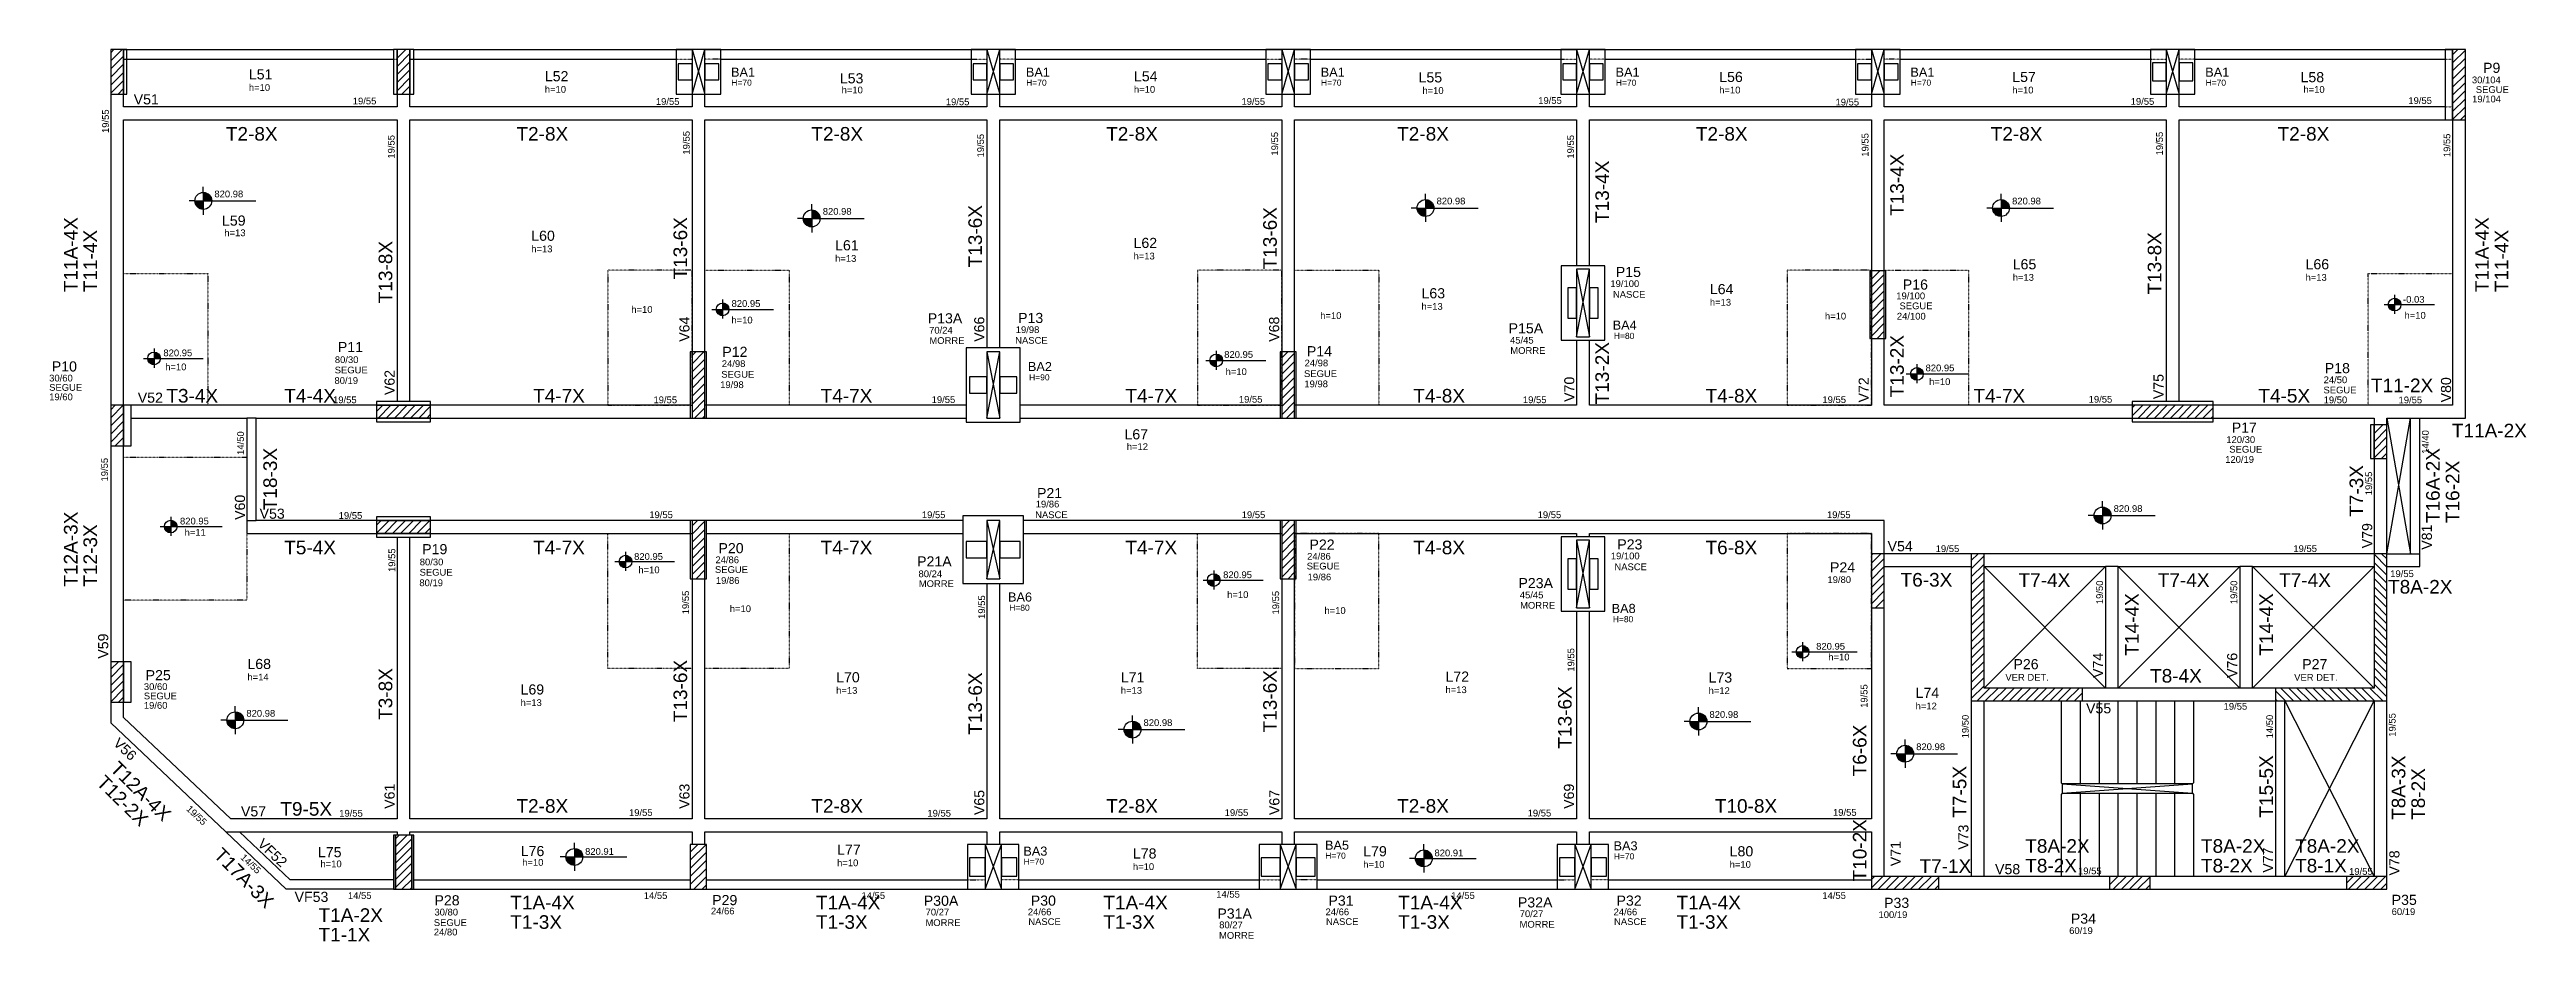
# Model space of a CAD drawing. Header units: millimetres. Extents: x 3247 to 10920, y 704 to 3817.
# Drawn here: x 7249 to 10920, y 1740 to 3061 of the extents above; entities that cross this region are included whole.
import ezdxf

# ---------------------------------------------------------------- set-up
doc = ezdxf.new("R2010")
doc.units = ezdxf.units.MM
doc.linetypes.add('ESTILO_TQS_0004', pattern=[2, 0.5, -0.4, 0.1, -0.4, 0.1, -0.5])
for name, color, linetype in [('1', 1, 'Continuous'), ('3', 3, 'Continuous'), ('4', 4, 'Continuous'), ('7', 7, 'Continuous'), ('8', 8, 'Continuous'), ('9', 9, 'Continuous')]:
    doc.layers.add(name, color=color, linetype=linetype)
doc.layers.add('NOME DA VIGA', color=6, linetype='Continuous', lineweight=25)
doc.styles.get("Standard").update_dxf_attribs({"font": 'arial.ttf'})

msp = doc.modelspace()

# ---------------------------------------------------------------- texts
at = {"layer": '3', "color": 2, "linetype": 'Continuous'}
for s, height, p in [('h=10', 10, (7544.21, 3000.18)), ('H=70', 9, (8259.28, 3007.92)), ('H=70', 9, (8696.28, 3007.92)), ('H=70', 9, (9133.28, 3007.92)), ('H=70', 9, (9570.28, 3007.92)), ('H=70', 9, (10007.28, 3007.92)), ('H=70', 9, (10444.28, 3007.92)), ('30/104', 10, (10839.12, 3011.45)), ('19/55', 10, (7698.24, 2980.17)), ('h=10', 10, (7982.9, 2997.46)), ('19/55', 10, (8147.47, 2979.43)), ('h=10', 10, (8422.76, 2996.55)), ('19/55', 10, (8577.18, 2978.95)), ('h=10', 10, (8856.03, 2997.38)), ('19/55', 10, (9015.46, 2979.53)), ('h=10', 10, (9283.54, 2995.71)), ('19/55', 10, (9455.25, 2980.9)), ('h=10', 10, (9723.5, 2996.39)), ('19/55', 10, (9895.87, 2978.56)), ('h=10', 10, (10157.83, 2996.39)), ('19/55', 10, (10333.38, 2979.57)), ('h=10', 10, (10589.4, 2997.31)), ('19/55', 10, (10744.87, 2980.81)), ('19/104', 10, (10839.42, 2983.13)), ('SEGUE', 10, (10844.88, 2997.1)), ('820.98', 10, (7493.13, 2842.46)), ('820.98', 10, (9304.6, 2831.98)), ('820.98', 10, (10157.58, 2831.98)), ('h=13', 10, (7507.85, 2784.91)), ('820.98', 10, (8394.83, 2816.58)), ('h=13', 10, (7962.72, 2761.1)), ('h=13', 10, (8413.11, 2746.92)), ('h=13', 10, (8855.44, 2750.43)), ('19/100', 10, (9562.18, 2709.51)), ('h=13', 10, (10158.51, 2718.84)), ('h=13', 10, (10592.52, 2718.84)), ('h=10', 10, (8111.02, 2671.29)), ('820.95', 10, (8259.66, 2680.13)), ('h=13', 10, (9282.24, 2675.86)), ('NASCE', 10, (9565.99, 2693.68)), ('h=13', 10, (9709.63, 2682.01)), ('19/100', 10, (9985.95, 2691.48)), ('SEGUE', 10, (9990.72, 2676.66)), ('-0.03', 10, (10737.04, 2686.29)), ('h=10', 10, (8259.4, 2655.59)), ('70/24', 10, (8552.46, 2640.57)), ('19/98', 10, (8680.87, 2641.35)), ('h=10', 10, (9132.08, 2662.24)), ('h=10', 10, (9880.14, 2661.46)), ('24/100', 10, (9986.81, 2661.33)), ('h=10', 10, (10739.24, 2662.58)), ('820.95', 10, (7417.55, 2606.99)), ('80/30', 10, (7671.67, 2596.9)), ('MORRE', 10, (8552.87, 2625.27)), ('NASCE', 10, (8680.05, 2625.52)), ('820.95', 10, (8989.85, 2604.65)), ('45/45', 10, (9413.45, 2625.76)), ('MORRE', 10, (9413.87, 2610.47)), ('H=80', 9, (9567.33, 2632.72)), ('30/60', 10, (7248.26, 2569.62)), ('h=10', 10, (7420.23, 2586.25)), ('80/19', 10, (7671.1, 2566.01)), ('SEGUE', 10, (7671.47, 2581.63)), ('19/98', 10, (8242.74, 2559.85)), ('SEGUE', 10, (8244.4, 2575.26)), ('24/98', 10, (8245.22, 2591.08)), ('H=90', 9, (8700.63, 2571.23)), ('h=10', 10, (8991.84, 2579.19)), ('SEGUE', 10, (9108.12, 2576.2)), ('24/98', 10, (9108.94, 2592.03)), ('19/98', 10, (9108.62, 2561.04)), ('820.95', 10, (10029.33, 2584.7)), ('h=10', 10, (10034.62, 2564.31)), ('24/50', 10, (10619.33, 2567.08)), ('SEGUE', 10, (7248.26, 2555.85)), ('19/60', 10, (7248.26, 2541.82)), ('19/55', 10, (7668.98, 2537.45)), ('19/55', 10, (8143.91, 2537.43)), ('19/55', 10, (8556.23, 2537.76)), ('19/55', 10, (9011.54, 2538.23)), ('19/55', 10, (9432.56, 2537.55)), ('19/55', 10, (9876.47, 2537.72)), ('19/55', 10, (10271.1, 2538.25)), ('SEGUE', 10, (10619.09, 2552)), ('19/50', 10, (10619.33, 2537.38)), ('19/55', 10, (10730.37, 2537.31)), ('h=12', 10, (8845.38, 2468.08)), ('120/30', 10, (10475.1, 2478.53)), ('SEGUE', 10, (10479.52, 2464.22)), ('120/19', 10, (10473.4, 2449.09)), ('19/86', 10, (8710.46, 2382.99)), ('820.98', 10, (10308.08, 2376.34)), ('820.95', 10, (7442.18, 2357.79)), ('h=11', 10, (7448.94, 2341)), ('19/55', 10, (7677.37, 2366.07)), ('19/55', 10, (8137.74, 2367.17)), ('19/55', 10, (8541.74, 2367.17)), ('NASCE', 10, (8709.64, 2367.16)), ('19/55', 10, (9015.78, 2367.17)), ('19/55', 10, (9454.38, 2367.17)), ('19/55', 10, (9883.24, 2367.17)), ('820.95', 10, (8115.22, 2305.3)), ('24/86', 10, (9112.78, 2305.55)), ('19/100', 10, (9562.83, 2306.17)), ('19/55', 10, (10044.35, 2316.85)), ('19/55', 10, (10574.5, 2317.03)), ('80/19', 10, (7796.94, 2266.33)), ('SEGUE', 10, (7797.32, 2281.95)), ('80/30', 10, (7797.52, 2297.22)), ('h=10', 10, (8121.51, 2285.5)), ('SEGUE', 10, (8235.09, 2285.95)), ('24/86', 10, (8235.76, 2300.39)), ('19/86', 10, (8236.43, 2269.76)), ('80/24', 10, (8536.76, 2279.65)), ('820.95', 10, (8988.24, 2278.24)), ('SEGUE', 10, (9112.11, 2291.1)), ('19/86', 10, (9113.46, 2274.91)), ('NASCE', 10, (9568.19, 2290)), ('19/80', 10, (9883.93, 2270.99)), ('19/55', 10, (10718.06, 2279.8)), ('MORRE', 10, (8537.17, 2265.06)), ('h=10', 10, (8994.22, 2248.73)), ('45/45', 10, (9427.97, 2248.26)), ('MORRE', 10, (9428.38, 2232.97)), ('h=10', 10, (8257.03, 2227.91)), ('H=80', 9, (8671.16, 2229.86)), ('h=10', 10, (9138.4, 2225.25)), ('H=80', 9, (9565.81, 2212.93)), ('820.95', 10, (9867.22, 2172.24)), ('h=10', 10, (9885.17, 2156.34)), ('h=14', 10, (7542.11, 2126.59)), ('VER DET.', 10, (10147.69, 2126.25)), ('VER DET.', 10, (10575.69, 2126.25)), ('30/60', 10, (7388.59, 2112.48)), ('SEGUE', 10, (7388.59, 2098.71)), ('19/60', 10, (7388.59, 2084.68)), ('h=13', 10, (7946.93, 2088.81)), ('h=13', 10, (8414.68, 2106.92)), ('h=13', 10, (8836.62, 2106.92)), ('h=13', 10, (9317.79, 2107.9)), ('h=12', 10, (9707.74, 2106.59)), ('h=12', 10, (10014.54, 2083.79)), ('19/55', 10, (10471.1, 2083.28)), ('820.98', 10, (7540.54, 2072.95)), ('820.98', 10, (8870.24, 2059.17)), ('820.98', 10, (9709.06, 2071.22)), ('820.98', 10, (10015.46, 2023.43)), ('19/55', 10, (7678.12, 1924.87)), ('19/55', 10, (8107.62, 1925.91)), ('19/55', 10, (8549.92, 1924.92)), ('19/55', 10, (8990.58, 1925.9)), ('19/55', 10, (9439.55, 1925.12)), ('19/55', 10, (9892.14, 1926.13)), ('820.91', 10, (8042.56, 1868.25)), ('820.91', 10, (9301.5, 1866.13)), ('h=10', 10, (7650.3, 1849.89)), ('h=10', 10, (7949.34, 1852.08)), ('h=10', 10, (8416.07, 1851.4)), ('H=70', 9, (8692.52, 1853.76)), ('h=10', 10, (8854.48, 1845.84)), ('H=70', 9, (9139.6, 1862.62)), ('h=10', 10, (9195.89, 1849.12)), ('H=70', 9, (9567.28, 1861.6)), ('h=10', 10, (9738.98, 1849.05)), ('19/55', 10, (10255.32, 1839.47)), ('19/55', 10, (10657.05, 1838.65)), ('14/55', 10, (7691.06, 1802.96)), ('14/55', 10, (8129.56, 1802.96)), ('14/55', 10, (8452.26, 1802.96)), ('14/55', 10, (8978.08, 1804.81)), ('14/55', 10, (9326.26, 1802.96)), ('14/55', 10, (9876.28, 1802.96)), ('SEGUE', 10, (7818.35, 1762.92)), ('30/80', 10, (7819.29, 1778.41)), ('24/66', 10, (8229.1, 1780.05)), ('70/27', 10, (8547.25, 1778.46)), ('MORRE', 10, (8547, 1762.83)), ('24/66', 10, (8698.81, 1778.73)), ('NASCE', 10, (8699.44, 1764.3)), ('80/27', 10, (8982.4, 1759.51)), ('24/66', 10, (9140.01, 1778.8)), ('NASCE', 10, (9140.64, 1764.37)), ('70/27', 10, (9427.81, 1775.99)), ('MORRE', 10, (9427.57, 1760.37)), ('24/66', 10, (9566.97, 1778.76)), ('NASCE', 10, (9567.6, 1764.34)), ('100/19', 10, (9959.58, 1774.63)), ('60/19', 10, (10720.17, 1779.1)), ('24/80', 10, (7818.35, 1748.88)), ('MORRE', 10, (8982.15, 1743.88)), ('60/19', 10, (10242.21, 1750.92))]:
    msp.add_text(s, height=height, dxfattribs=at).set_placement(p)
for s, rotation, p in [('19/55', 90, (7336.77, 2937.78)), ('19/55', 90, (8197.63, 2905.81)), ('19/55', 90, (9069.71, 2904.36)), ('19/55', 90, (9944.76, 2902.65)), ('19/55', 90, (10381.09, 2904.59)), ('19/55', 90, (7760.29, 2899.82)), ('19/55', 90, (8633.74, 2901.47)), ('19/55', 90, (9508.29, 2899.82)), ('19/55', 90, (10807.09, 2901.98)), ('14/40', 90, (10775.08, 2462.54)), ('14/50', 90, (7536.93, 2460.85)), ('19/55', 90, (7335.33, 2421.43)), ('19/55', 90, (10691.17, 2401.07)), ('19/55', 90, (7761.17, 2287.33)), ('19/55', 90, (8196.63, 2224.68)), ('19/55', 90, (8635.35, 2217.82)), ('19/55', 90, (9071.21, 2224.39)), ('19/50', 90, (10292.29, 2239.72)), ('19/50', 90, (10491.29, 2239.72)), ('19/55', 90, (9508.75, 2139.63)), ('19/55', 90, (9943.28, 2086.05)), ('19/50', 90, (10093.29, 2040.85)), ('14/50', 90, (10544.29, 2040.85)), ('19/55', 90, (10726, 2043.28)), ('19/55', 316.572, (7450.64, 1935.18)), ('14/55', 316.572, (7531, 1863.36))]:
    msp.add_text(s, height=10, rotation=rotation, dxfattribs=at).set_placement(p)
at = {"layer": '4', "linetype": 'Continuous'}
for s, height, p in [('L51', 15, (7544.21, 3017.18)), ('L52', 15, (7982.9, 3014.46)), ('BA1', 13.5, (8258.84, 3021.18)), ('L53', 15, (8420.14, 3011.31)), ('BA1', 13.5, (8695.84, 3021.18)), ('L54', 15, (8856.03, 3014.38)), ('BA1', 13.5, (9132.84, 3021.18)), ('L55', 15, (9277.9, 3012.71)), ('BA1', 13.5, (9569.84, 3021.18)), ('L56', 15, (9723.5, 3013.39)), ('BA1', 13.5, (10006.84, 3021.18)), ('L57', 15, (10157.83, 3013.39)), ('BA1', 13.5, (10443.84, 3021.18)), ('L58', 15, (10585.1, 3013.02)), ('P9', 15, (10855.59, 3026.88)), ('V51', 15, (7373.54, 2980.17)), ('L59', 15, (7504.4, 2800.53)), ('L60', 15, (7962.72, 2778.1)), ('L61', 15, (8413.11, 2763.92)), ('L62', 15, (8855.44, 2767.43)), ('P15', 15, (9570.23, 2724.43)), ('P16', 15, (9995.61, 2705.78)), ('L65', 15, (10158.51, 2735.84)), ('L66', 15, (10592.52, 2735.84)), ('L63', 15, (9282.24, 2692.86)), ('L64', 15, (9709.63, 2699.01)), ('P13A', 15, (8550.36, 2655.73)), ('P13', 15, (8684.29, 2656.27)), ('P15A', 15, (9411.35, 2640.93)), ('BA4', 13.5, (9565.54, 2646.42)), ('P11', 15, (7676.14, 2613.16)), ('P12', 15, (8245.94, 2606.01)), ('P14', 15, (9112.35, 2606.95)), ('P10', 15, (7252.15, 2584.43)), ('BA2', 13.5, (8698.84, 2584.93)), ('P18', 15, (10621.04, 2581.94)), ('V52', 15, (7379.54, 2538.17)), ('L67', 15, (8841.99, 2483.85)), ('P17', 15, (10483.09, 2493.84)), ('P21', 15, (8712.37, 2396.79)), ('V53', 15, (7560.14, 2366.25)), ('P19', 15, (7801.13, 2313.7)), ('P20', 15, (8240.26, 2315.17)), ('P22', 15, (9116.19, 2320.47)), ('P23', 15, (9572.42, 2320.75)), ('V54', 15, (9973.05, 2318.11)), ('P21A', 15, (8534.66, 2295.52)), ('P23A', 15, (9425.87, 2263.42)), ('P24', 15, (9887.66, 2286.7)), ('BA6', 13.5, (8669.37, 2243.56)), ('BA8', 13.5, (9564.02, 2226.63)), ('P25', 15, (7391.24, 2127)), ('L68', 15, (7542.11, 2143.59)), ('L70', 15, (8414.68, 2123.92)), ('L71', 15, (8836.62, 2123.92)), ('L72', 15, (9317.79, 2124.9)), ('L73', 15, (9707.74, 2123.59)), ('P26', 15, (10159.59, 2143.3)), ('P27', 15, (10587.6, 2143.29)), ('L69', 15, (7946.93, 2105.81)), ('L74', 15, (10014.54, 2100.79)), ('V55', 15, (10267.19, 2077.96)), ('V57', 15, (7532.51, 1925.17)), ('L75', 15, (7646.62, 1864.79)), ('L76', 15, (7947.19, 1866.38)), ('L77', 15, (8416.07, 1868.4)), ('BA3', 13.5, (8692.08, 1867.02)), ('L78', 15, (8854.48, 1862.84)), ('BA5', 13.5, (9139.17, 1875.87)), ('L79', 15, (9195.89, 1866.12)), ('BA3', 13.5, (9566.85, 1874.86)), ('L80', 15, (9738.98, 1866.05)), ('V58', 15, (10132.3, 1839.6)), ('VF53', 15, (7611.99, 1798.51)), ('P28', 15, (7819.29, 1793.41)), ('P29', 15, (8230.89, 1793.73)), ('P30A', 15, (8544.53, 1792.78)), ('P30', 15, (8703.13, 1792.94)), ('P31', 15, (9144.33, 1793.02)), ('P32A', 15, (9425.1, 1790.32)), ('P32', 15, (9571.29, 1792.98)), ('P33', 15, (9967.81, 1789.63)), ('P35', 15, (10720.17, 1794.1)), ('P31A', 15, (8979.68, 1773.83)), ('P34', 15, (10244.67, 1766.27))]:
    msp.add_text(s, height=height, dxfattribs=at).set_placement(p)
for s, rotation, p in [('V64', 90, (8197.29, 2628.42)), ('V66', 90, (8634.29, 2628.42)), ('V68', 90, (9071.29, 2628.42)), ('V62', 90, (7760.29, 2549.42)), ('V70', 90, (9508.8, 2539.39)), ('V72', 90, (9945.14, 2538.52)), ('V75', 90, (10382.13, 2543.44)), ('V80', 90, (10808.22, 2538.65)), ('V60', 90, (7538.52, 2364.55)), ('V79', 90, (10691.37, 2322.48)), ('V81', 90, (10779.8, 2320.3)), ('V59', 90, (7335.79, 2158.92)), ('V74', 90, (10292.29, 2130.42)), ('V76', 90, (10491.29, 2130.42)), ('V56', 316.572, (7342.07, 2032.25)), ('V61', 90, (7760.29, 1936.42)), ('V63', 90, (8197.29, 1936.42)), ('V65', 90, (8634.29, 1927.19)), ('V67', 90, (9071.66, 1927.18)), ('V69', 90, (9508.29, 1936.42)), ('V73', 90, (10092.91, 1875.84)), ('VF52', 316.573, (7555.88, 1883.13)), ('V71', 90, (9992.4, 1851.42)), ('V77', 90, (10544.29, 1841.83)), ('V78', 90, (10731.68, 1837.62))]:
    msp.add_text(s, height=15, rotation=rotation, dxfattribs=at).set_placement(p)
at = {"layer": 'NOME DA VIGA', "color": 6, "linetype": 'Continuous'}
for s, p in [('T2-8X', (7510.11, 2926.48)), ('T2-8X', (7940.86, 2926.48)), ('T2-8X', (8377.86, 2926.48)), ('T2-8X', (8814.86, 2926.48)), ('T2-8X', (9246.15, 2926.48)), ('T2-8X', (9688.86, 2926.48)), ('T2-8X', (10125.86, 2926.48)), ('T2-8X', (10551.11, 2926.48)), ('T11-2X', (10689.42, 2553.79)), ('T3-4X', (7421.92, 2538.4)), ('T4-4X', (7596.62, 2538.4)), ('T4-7X', (7965.51, 2538.4)), ('T4-7X', (8391.68, 2538.4)), ('T4-7X', (8843.36, 2538.4)), ('T4-8X', (9270.07, 2538.4)), ('T4-8X', (9703.19, 2538.4)), ('T4-7X', (10100.26, 2538.4)), ('T4-5X', (10522.63, 2538.4)), ('T11A-2X', (10809.42, 2486.81)), ('T5-4X', (7596.62, 2313.58)), ('T4-7X', (7965.51, 2313.58)), ('T4-7X', (8391.68, 2313.58)), ('T4-7X', (8843.36, 2313.58)), ('T4-8X', (9270.07, 2313.58)), ('T6-8X', (9703.19, 2313.58)), ('T6-3X', (9992.29, 2265.74)), ('T7-4X', (10167.14, 2265.31)), ('T7-4X', (10373.53, 2265.31)), ('T7-4X', (10553.33, 2265.31)), ('T8A-2X', (10714.79, 2255.37)), ('T8-4X', (10362.08, 2123.46)), ('T9-5X', (7590.87, 1926.29)), ('T2-8X', (7940.86, 1930.63)), ('T2-8X', (8377.86, 1930.63)), ('T2-8X', (8814.86, 1930.63)), ('T2-8X', (9246.15, 1930.63)), ('T10-8X', (9717.05, 1930.63)), ('T8A-2X', (10177.08, 1871.31)), ('T8A-2X', (10437.54, 1871.31)), ('T8A-2X', (10577.01, 1871.31)), ('T7-1X', (10020.36, 1841.54)), ('T8-2X', (10177.08, 1842.19)), ('T8-2X', (10437.54, 1842.19)), ('T8-1X', (10577.01, 1842.19)), ('T1A-4X', (7931.69, 1787.57)), ('T1A-4X', (8384.69, 1787.57)), ('T1A-4X', (8810.74, 1787.57)), ('T1A-4X', (9247.61, 1787.57)), ('T1A-4X', (9660.17, 1787.57)), ('T1A-2X', (7647.49, 1768.89)), ('T1-3X', (7931.69, 1758.65)), ('T1-3X', (8384.69, 1758.65)), ('T1-3X', (8810.74, 1758.65)), ('T1-3X', (9247.61, 1758.65)), ('T1-3X', (9660.17, 1758.65)), ('T1-1X', (7647.49, 1739.96))]:
    msp.add_text(s, height=20.16, dxfattribs=at).set_placement(p)
for s, rotation, p in [('T13-4X', 90, (9997.08, 2814.92)), ('T13-4X', 90, (9560.08, 2804.45)), ('T13-6X', 90, (8630.76, 2738.67)), ('T13-6X', 90, (9067.76, 2735.67)), ('T11A-4X', 90, (7290.28, 2701.9)), ('T11-4X', 90, (7319.21, 2701.9)), ('T13-6X', 90, (8193.76, 2720.79)), ('T13-8X', 90, (10378.76, 2698.49)), ('T11A-4X', 90, (10864.12, 2701.9)), ('T11-4X', 90, (10893.04, 2701.9)), ('T13-8X', 90, (7756.76, 2685.52)), ('T13-2X', 90, (9560.08, 2535.7)), ('T13-2X', 90, (9997.08, 2546.17)), ('T18-3X', 90, (7585.85, 2378.85)), ('T16A-2X', 90, (10791.34, 2359.87)), ('T7-3X', 90, (10677.92, 2369.09)), ('T16-2X', 90, (10820.47, 2359.87)), ('T12A-3X', 90, (7290.28, 2265.65)), ('T12-3X', 90, (7319.21, 2265.65)), ('T14-4X', 90, (10345.28, 2163.47)), ('T14-4X', 90, (10544.28, 2163.47)), ('T3-8X', 90, (7756.76, 2068.22)), ('T13-6X', 90, (8193.76, 2064.81)), ('T13-6X', 90, (8630.76, 2046.17)), ('T13-6X', 90, (9067.76, 2049.67)), ('T13-6X', 90, (9504.76, 2025.67)), ('T6-6X', 90, (9941.76, 1984.54)), ('T12-2X', 315.52504, (7317.06, 1973.67)), ('T12A-4X', 315.52504, (7337.33, 1994.31)), ('T7-5X', 90, (10089.76, 1923.27)), ('T15-5X', 90, (10544.28, 1923.43)), ('T8A-3X', 90, (10740.41, 1920.01)), ('T8-2X', 90, (10769.54, 1920.01)), ('T10-2X', 90, (9941.76, 1828.87)), ('T17A-3X', 314.65245, (7490.66, 1866.58))]:
    msp.add_text(s, height=20.16, rotation=rotation, dxfattribs=at).set_placement(p)

# ---------------------------------------------------------------- linework, layer by layer
at = {"layer": '1', "linetype": 'Continuous'}
for p, q in [((8201.04, 2995.42), (8220.04, 3061.42)), ((8201.04, 3061.42), (8220.04, 2995.42)), ((8638.04, 2995.42), (8657.04, 3061.42)), ((8638.04, 3061.42), (8657.04, 2995.42)), ((9075.04, 2995.42), (9094.04, 3061.42)), ((9075.04, 3061.42), (9094.04, 2995.42)), ((9512.04, 2995.42), (9531.04, 3061.42)), ((9512.04, 3061.42), (9531.04, 2995.42)), ((9949.04, 2995.42), (9968.04, 3061.42)), ((9949.04, 3061.42), (9968.04, 2995.42)), ((10386.04, 2995.42), (10405.04, 3061.42)), ((10386.04, 3061.42), (10405.04, 2995.42)), ((9512.04, 2635.92), (9531.04, 2735.92)), ((9512.04, 2735.92), (9531.04, 2635.92)), ((8638.04, 2515.42), (8657.04, 2613.42)), ((8638.04, 2613.42), (8657.04, 2515.42)), ((10713.04, 2515.42), (10748.04, 2314.42)), ((10713.04, 2314.42), (10748.04, 2515.42)), ((8638.04, 2277.42), (8657.04, 2363.42)), ((8638.04, 2363.42), (8657.04, 2277.42)), ((9512.04, 2234.42), (9531.04, 2334.42)), ((9512.04, 2334.42), (9531.04, 2234.42)), ((10116.04, 2115.42), (10296.04, 2295.42)), ((10116.04, 2295.42), (10296.04, 2115.42)), ((10116.04, 2115.42), (10296.04, 2295.42)), ((10116.04, 2295.42), (10296.04, 2115.42)), ((10315.04, 2115.42), (10495.04, 2295.42)), ((10315.04, 2295.42), (10495.04, 2115.42)), ((10315.04, 2115.42), (10495.04, 2295.42)), ((10315.04, 2295.42), (10495.04, 2115.42)), ((10514.04, 2115.42), (10694.04, 2295.42)), ((10514.04, 2295.42), (10694.04, 2115.42)), ((10514.04, 2115.42), (10694.04, 2295.42)), ((10514.04, 2295.42), (10694.04, 2115.42)), ((10562.04, 1836.42), (10694.04, 2096.42)), ((10562.04, 2096.42), (10694.04, 1836.42)), ((10562.04, 1836.42), (10694.04, 2096.42)), ((10562.04, 2096.42), (10694.04, 1836.42)), ((8635.54, 1817.42), (8659.54, 1883.42)), ((8635.54, 1883.42), (8659.54, 1817.42)), ((9072.54, 1817.42), (9096.54, 1883.42)), ((9072.54, 1883.42), (9096.54, 1817.42)), ((9509.54, 1817.42), (9533.54, 1883.42)), ((9509.54, 1883.42), (9533.54, 1817.42))]:
    msp.add_line(p, q, dxfattribs=at)
at = {"layer": '3', "linetype": 'Continuous'}
for p, q in [((7339.54, 3044.72), (7356.25, 3061.42)), ((7339.54, 3056.74), (7344.23, 3061.42)), ((7339.54, 3032.7), (7358.54, 3051.7)), ((7358.54, 3061.42), (7758.54, 3061.42)), ((7358.54, 3047.42), (7758.54, 3047.42)), ((7764.04, 3048.49), (7776.98, 3061.42)), ((7764.04, 3060.51), (7764.95, 3061.42)), ((7764.04, 3036.47), (7783.04, 3055.47)), ((7788.54, 3061.42), (8201.04, 3061.42)), ((7788.54, 3047.42), (8177.54, 3047.42)), ((8220.04, 3061.42), (8638.04, 3061.42)), ((8243.54, 3047.42), (8614.54, 3047.42)), ((8657.04, 3061.42), (9075.04, 3061.42)), ((8680.54, 3047.42), (9051.54, 3047.42)), ((9094.04, 3061.42), (9512.04, 3061.42)), ((9117.54, 3047.42), (9488.54, 3047.42)), ((9531.04, 3061.42), (9949.04, 3061.42)), ((9554.54, 3047.42), (9925.54, 3047.42)), ((9968.04, 3061.42), (10386.04, 3061.42)), ((9991.54, 3047.42), (10362.54, 3047.42)), ((10405.04, 3061.42), (10810.54, 3061.42)), ((10428.54, 3047.42), (10799.54, 3047.42)), ((10810.54, 3053.72), (10818.24, 3061.42)), ((10810.54, 3041.7), (10829.54, 3060.7)), ((10810.54, 3029.68), (10829.54, 3048.68)), ((7339.54, 3020.67), (7358.54, 3039.67)), ((7339.54, 3008.65), (7358.54, 3027.65)), ((7339.54, 2996.63), (7358.54, 3015.63)), ((7764.04, 3024.45), (7783.04, 3043.45)), ((7764.04, 3012.42), (7783.04, 3031.42)), ((7764.04, 3000.4), (7783.04, 3019.4)), ((10810.54, 3017.66), (10829.54, 3036.66)), ((10810.54, 3005.64), (10829.54, 3024.64)), ((10810.54, 2993.62), (10829.54, 3012.62)), ((7350.35, 2995.42), (7358.54, 3003.61)), ((7771.08, 2995.42), (7783.04, 3007.38)), ((10810.54, 2981.6), (10829.54, 3000.6)), ((10810.54, 2969.58), (10829.54, 2988.58)), ((10810.54, 2957.55), (10829.54, 2976.55)), ((10822.43, 2957.42), (10829.54, 2964.53)), ((7464.22, 2837.14), (7455.51, 2837.14)), ((7464.22, 2837.14), (7489.22, 2837.14)), ((7476.72, 2836.35), (7464.22, 2836.35)), ((7476.72, 2835.55), (7464.32, 2835.55)), ((7476.72, 2834.76), (7464.45, 2834.76)), ((7476.72, 2833.97), (7464.63, 2833.97)), ((7476.72, 2833.17), (7464.87, 2833.17)), ((7476.72, 2832.38), (7465.16, 2832.38)), ((7476.72, 2831.59), (7465.52, 2831.59)), ((7476.72, 2830.8), (7465.95, 2830.8)), ((7476.72, 2830), (7466.46, 2830)), ((7476.72, 2829.21), (7467.06, 2829.21)), ((7476.72, 2828.42), (7467.77, 2828.42)), ((7476.72, 2827.63), (7468.62, 2827.63)), ((7476.72, 2826.83), (7469.65, 2826.83)), ((7476.72, 2849.64), (7476.72, 2858.22)), ((7476.72, 2849.64), (7476.72, 2824.64)), ((7476.72, 2849.03), (7480.57, 2849.03)), ((7476.72, 2848.24), (7482.47, 2848.24)), ((7476.72, 2847.45), (7483.8, 2847.45)), ((7476.72, 2846.65), (7484.83, 2846.65)), ((7476.72, 2845.86), (7485.68, 2845.86)), ((7476.72, 2845.07), (7486.39, 2845.07)), ((7476.72, 2844.27), (7486.99, 2844.27)), ((7476.72, 2843.48), (7487.49, 2843.48)), ((7476.72, 2842.69), (7487.92, 2842.69)), ((7476.72, 2841.9), (7488.28, 2841.9)), ((7476.72, 2841.1), (7488.58, 2841.1)), ((7476.72, 2840.31), (7488.81, 2840.31)), ((7476.72, 2839.52), (7488.99, 2839.52)), ((7476.72, 2838.72), (7489.12, 2838.72)), ((7476.72, 2837.93), (7489.22, 2837.93)), ((7489.22, 2837.14), (7554.53, 2837.14)), ((8378.42, 2823.75), (8378.42, 2832.34)), ((9288.19, 2839.15), (9288.19, 2847.73)), ((9288.19, 2839.15), (9288.19, 2814.15)), ((9288.19, 2838.55), (9292.04, 2838.55)), ((9288.19, 2837.75), (9293.94, 2837.75)), ((9288.19, 2836.96), (9295.27, 2836.96)), ((9288.19, 2836.17), (9296.3, 2836.17)), ((9288.19, 2835.38), (9297.15, 2835.38)), ((9288.19, 2834.58), (9297.86, 2834.58)), ((9288.19, 2833.79), (9298.46, 2833.79)), ((9288.19, 2833), (9298.96, 2833)), ((9288.19, 2832.2), (9299.39, 2832.2)), ((9288.19, 2831.41), (9299.75, 2831.41)), ((9288.19, 2830.62), (9300.05, 2830.62)), ((9288.19, 2829.83), (9300.28, 2829.83)), ((9288.19, 2829.03), (9300.47, 2829.03)), ((9288.19, 2828.24), (9300.59, 2828.24)), ((9288.19, 2827.45), (9300.69, 2827.45)), ((10141.18, 2839.15), (10141.18, 2847.73)), ((10141.18, 2839.15), (10141.18, 2814.15)), ((10141.18, 2838.55), (10145.03, 2838.55)), ((10141.18, 2837.75), (10146.93, 2837.75)), ((10141.18, 2836.96), (10148.25, 2836.96)), ((10141.18, 2836.17), (10149.29, 2836.17)), ((10141.18, 2835.38), (10150.13, 2835.38)), ((10141.18, 2834.58), (10150.84, 2834.58)), ((10141.18, 2833.79), (10151.44, 2833.79)), ((10141.18, 2833), (10151.95, 2833)), ((10141.18, 2832.2), (10152.38, 2832.2)), ((10141.18, 2831.41), (10152.74, 2831.41)), ((10141.18, 2830.62), (10153.03, 2830.62)), ((10141.18, 2829.83), (10153.27, 2829.83)), ((10141.18, 2829.03), (10153.45, 2829.03)), ((10141.18, 2828.24), (10153.58, 2828.24)), ((10141.18, 2827.45), (10153.68, 2827.45)), ((7476.72, 2826.04), (7470.97, 2826.04)), ((7476.72, 2825.25), (7472.87, 2825.25)), ((7476.72, 2824.64), (7476.72, 2816.42)), ((8365.92, 2811.25), (8357.21, 2811.25)), ((8365.92, 2811.25), (8390.92, 2811.25)), ((8378.42, 2810.46), (8365.92, 2810.46)), ((8378.42, 2809.67), (8366.02, 2809.67)), ((8378.42, 2808.88), (8366.15, 2808.88)), ((8378.42, 2808.08), (8366.33, 2808.08)), ((8378.42, 2807.29), (8366.57, 2807.29)), ((8378.42, 2806.5), (8366.86, 2806.5)), ((8378.42, 2805.7), (8367.22, 2805.7)), ((8378.42, 2804.91), (8367.65, 2804.91)), ((8378.42, 2804.12), (8368.16, 2804.12)), ((8378.42, 2803.33), (8368.76, 2803.33)), ((8378.42, 2802.53), (8369.47, 2802.53)), ((8378.42, 2801.74), (8370.31, 2801.74)), ((8378.42, 2800.95), (8371.35, 2800.95)), ((8378.42, 2800.15), (8372.67, 2800.15)), ((8378.42, 2799.36), (8374.57, 2799.36)), ((8378.42, 2823.75), (8378.42, 2798.75)), ((8378.42, 2823.15), (8382.27, 2823.15)), ((8378.42, 2822.35), (8384.17, 2822.35)), ((8378.42, 2821.56), (8385.49, 2821.56)), ((8378.42, 2820.77), (8386.53, 2820.77)), ((8378.42, 2819.98), (8387.38, 2819.98)), ((8378.42, 2819.18), (8388.09, 2819.18)), ((8378.42, 2818.39), (8388.69, 2818.39)), ((8378.42, 2817.6), (8389.19, 2817.6)), ((8378.42, 2816.8), (8389.62, 2816.8)), ((8378.42, 2816.01), (8389.98, 2816.01)), ((8378.42, 2815.22), (8390.28, 2815.22)), ((8378.42, 2814.43), (8390.51, 2814.43)), ((8378.42, 2813.63), (8390.69, 2813.63)), ((8378.42, 2812.84), (8390.82, 2812.84)), ((8378.42, 2812.05), (8390.92, 2812.05)), ((8378.42, 2798.75), (8378.42, 2790.53)), ((8390.92, 2811.25), (8456.23, 2811.25)), ((9275.69, 2826.65), (9266.98, 2826.65)), ((9275.69, 2826.65), (9300.69, 2826.65)), ((9288.19, 2825.86), (9275.69, 2825.86)), ((9288.19, 2825.07), (9275.79, 2825.07)), ((9288.19, 2824.28), (9275.92, 2824.28)), ((9288.19, 2823.48), (9276.1, 2823.48)), ((9288.19, 2822.69), (9276.34, 2822.69)), ((9288.19, 2821.9), (9276.63, 2821.9)), ((9288.19, 2821.1), (9276.99, 2821.1)), ((9288.19, 2820.31), (9277.42, 2820.31)), ((9288.19, 2819.52), (9277.93, 2819.52)), ((9288.19, 2818.73), (9278.53, 2818.73)), ((9288.19, 2817.93), (9279.24, 2817.93)), ((9288.19, 2817.14), (9280.09, 2817.14)), ((9288.19, 2816.35), (9281.12, 2816.35)), ((9288.19, 2815.55), (9282.45, 2815.55)), ((9288.19, 2814.76), (9284.34, 2814.76)), ((9288.19, 2814.15), (9288.19, 2805.93)), ((9300.69, 2826.65), (9366, 2826.65)), ((10128.68, 2826.65), (10119.97, 2826.65)), ((10128.68, 2826.65), (10153.68, 2826.65)), ((10141.18, 2825.86), (10128.68, 2825.86)), ((10141.18, 2825.07), (10128.78, 2825.07)), ((10141.18, 2824.28), (10128.91, 2824.28)), ((10141.18, 2823.48), (10129.09, 2823.48)), ((10141.18, 2822.69), (10129.32, 2822.69)), ((10141.18, 2821.9), (10129.62, 2821.9)), ((10141.18, 2821.1), (10129.98, 2821.1)), ((10141.18, 2820.31), (10130.41, 2820.31)), ((10141.18, 2819.52), (10130.92, 2819.52)), ((10141.18, 2818.73), (10131.52, 2818.73)), ((10141.18, 2817.93), (10132.22, 2817.93)), ((10141.18, 2817.14), (10133.07, 2817.14)), ((10141.18, 2816.35), (10134.11, 2816.35)), ((10141.18, 2815.55), (10135.43, 2815.55)), ((10141.18, 2814.76), (10137.33, 2814.76)), ((10141.18, 2814.15), (10141.18, 2805.93)), ((10153.68, 2826.65), (10218.99, 2826.65)), ((9949.04, 2721.14), (9961.33, 2733.42)), ((9949.04, 2733.16), (9949.3, 2733.42)), ((9949.04, 2709.12), (9968.04, 2728.12)), ((8246.28, 2690.98), (8246.28, 2662.77)), ((8246.28, 2685.87), (8246.28, 2667.12)), ((8246.28, 2685.42), (8249.16, 2685.42)), ((8246.28, 2684.82), (8250.59, 2684.82)), ((8246.28, 2684.23), (8251.58, 2684.23)), ((8246.28, 2683.63), (8252.36, 2683.63)), ((8246.28, 2683.04), (8252.99, 2683.04)), ((8246.28, 2682.44), (8253.53, 2682.44)), ((8246.28, 2681.85), (8253.98, 2681.85)), ((8246.28, 2681.25), (8254.36, 2681.25)), ((8246.28, 2680.66), (8254.68, 2680.66)), ((8246.28, 2680.07), (8254.95, 2680.07)), ((9949.04, 2697.1), (9968.04, 2716.1)), ((9949.04, 2685.07), (9968.04, 2704.07)), ((9949.04, 2673.05), (9968.04, 2692.05)), ((9949.04, 2661.03), (9968.04, 2680.03)), ((10708.85, 2683.48), (10783.62, 2683.48)), ((10715.12, 2683.48), (10733.87, 2683.48)), ((10724.49, 2682.89), (10715.12, 2682.89)), ((10724.49, 2682.29), (10715.19, 2682.29)), ((10724.49, 2681.7), (10715.29, 2681.7)), ((10724.49, 2681.11), (10715.42, 2681.11)), ((10724.49, 2680.51), (10715.6, 2680.51)), ((10724.49, 2697.96), (10724.49, 2669.75)), ((10724.49, 2692.86), (10724.49, 2674.11)), ((10724.49, 2692.4), (10727.38, 2692.4)), ((10724.49, 2691.81), (10728.8, 2691.81)), ((10724.49, 2691.21), (10729.79, 2691.21)), ((10724.49, 2690.62), (10730.57, 2690.62)), ((10724.49, 2690.02), (10731.21, 2690.02)), ((10724.49, 2689.43), (10731.74, 2689.43)), ((10724.49, 2688.84), (10732.19, 2688.84)), ((10724.49, 2688.24), (10732.57, 2688.24)), ((10724.49, 2687.65), (10732.89, 2687.65)), ((10724.49, 2687.05), (10733.16, 2687.05)), ((10724.49, 2686.46), (10733.38, 2686.46)), ((10724.49, 2685.86), (10733.56, 2685.86)), ((10724.49, 2685.27), (10733.69, 2685.27)), ((10724.49, 2684.67), (10733.79, 2684.67)), ((10724.49, 2684.08), (10733.87, 2684.08)), ((8230.63, 2676.5), (8321.63, 2676.5)), ((8236.9, 2676.5), (8255.65, 2676.5)), ((8246.28, 2675.9), (8236.9, 2675.9)), ((8246.28, 2675.31), (8236.98, 2675.31)), ((8246.28, 2674.71), (8237.07, 2674.71)), ((8246.28, 2674.12), (8237.21, 2674.12)), ((8246.28, 2673.52), (8237.39, 2673.52)), ((8246.28, 2672.93), (8237.61, 2672.93)), ((8246.28, 2672.33), (8237.88, 2672.33)), ((8246.28, 2671.74), (8238.2, 2671.74)), ((8246.28, 2671.15), (8238.58, 2671.15)), ((8246.28, 2670.55), (8239.03, 2670.55)), ((8246.28, 2669.96), (8239.56, 2669.96)), ((8246.28, 2669.36), (8240.2, 2669.36)), ((8246.28, 2668.77), (8240.97, 2668.77)), ((8246.28, 2668.17), (8241.97, 2668.17)), ((8246.28, 2667.58), (8243.39, 2667.58)), ((8246.28, 2679.47), (8255.17, 2679.47)), ((8246.28, 2678.88), (8255.35, 2678.88)), ((8246.28, 2678.28), (8255.48, 2678.28)), ((8246.28, 2677.69), (8255.58, 2677.69)), ((8246.28, 2677.09), (8255.65, 2677.09)), ((9949.04, 2649.01), (9968.04, 2668.01)), ((9949.04, 2636.99), (9968.04, 2655.99)), ((9957.49, 2633.42), (9968.04, 2643.97)), ((10724.49, 2679.92), (10715.82, 2679.92)), ((10724.49, 2679.32), (10716.09, 2679.32)), ((10724.49, 2678.73), (10716.41, 2678.73)), ((10724.49, 2678.13), (10716.79, 2678.13)), ((10724.49, 2677.54), (10717.24, 2677.54)), ((10724.49, 2676.94), (10717.77, 2676.94)), ((10724.49, 2676.35), (10718.41, 2676.35)), ((10724.49, 2675.75), (10719.19, 2675.75)), ((10724.49, 2675.16), (10720.18, 2675.16)), ((10724.49, 2674.56), (10721.6, 2674.56)), ((7403.64, 2618.25), (7403.64, 2590.04)), ((7403.64, 2613.15), (7403.64, 2594.4)), ((7403.64, 2612.69), (7406.53, 2612.69)), ((7403.64, 2612.1), (7407.95, 2612.1)), ((7403.64, 2611.5), (7408.95, 2611.5)), ((7403.64, 2610.91), (7409.72, 2610.91)), ((7403.64, 2610.31), (7410.36, 2610.31)), ((7403.64, 2609.72), (7410.89, 2609.72)), ((7403.64, 2609.12), (7411.34, 2609.12)), ((7403.64, 2608.53), (7411.72, 2608.53)), ((7403.64, 2607.93), (7412.04, 2607.93)), ((7403.64, 2607.34), (7412.31, 2607.34)), ((7403.64, 2606.74), (7412.53, 2606.74)), ((8201.04, 2595.95), (8218.52, 2613.42)), ((8201.04, 2607.97), (8206.49, 2613.42)), ((8978.05, 2615.25), (8978.05, 2587.05)), ((8978.05, 2610.15), (8978.05, 2591.4)), ((8978.05, 2609.7), (8980.93, 2609.7)), ((8978.05, 2609.1), (8982.36, 2609.1)), ((8978.05, 2608.51), (8983.35, 2608.51)), ((8978.05, 2607.91), (8984.13, 2607.91)), ((8978.05, 2607.32), (8984.76, 2607.32)), ((8978.05, 2606.72), (8985.3, 2606.72)), ((9075.04, 2604.45), (9084.01, 2613.42)), ((9075.04, 2592.43), (9094.04, 2611.43)), ((7388, 2603.77), (7476.61, 2603.77)), ((7394.27, 2603.77), (7413.02, 2603.77)), ((7403.64, 2603.18), (7394.27, 2603.18)), ((7403.64, 2602.58), (7394.34, 2602.58)), ((7403.64, 2601.99), (7394.44, 2601.99)), ((7403.64, 2601.39), (7394.57, 2601.39)), ((7403.64, 2600.8), (7394.75, 2600.8)), ((7403.64, 2600.2), (7394.97, 2600.2)), ((7403.64, 2599.61), (7395.24, 2599.61)), ((7403.64, 2599.01), (7395.56, 2599.01)), ((7403.64, 2598.42), (7395.94, 2598.42)), ((7403.64, 2597.82), (7396.39, 2597.82)), ((7403.64, 2597.23), (7396.93, 2597.23)), ((7403.64, 2596.63), (7397.56, 2596.63)), ((7403.64, 2596.04), (7398.34, 2596.04)), ((7403.64, 2595.45), (7399.33, 2595.45)), ((7403.64, 2594.85), (7400.76, 2594.85)), ((7403.64, 2606.15), (7412.71, 2606.15)), ((7403.64, 2605.55), (7412.85, 2605.55)), ((7403.64, 2604.96), (7412.94, 2604.96)), ((7403.64, 2604.36), (7413.02, 2604.36)), ((8201.04, 2583.93), (8220.04, 2602.93)), ((8201.04, 2571.91), (8220.04, 2590.91)), ((8201.04, 2559.88), (8220.04, 2578.88)), ((8962.4, 2600.78), (9051.48, 2600.78)), ((8968.67, 2600.78), (8987.42, 2600.78)), ((8978.05, 2600.18), (8968.67, 2600.18)), ((8978.05, 2599.59), (8968.75, 2599.59)), ((8978.05, 2598.99), (8968.84, 2598.99)), ((8978.05, 2598.4), (8968.98, 2598.4)), ((8978.05, 2597.8), (8969.16, 2597.8)), ((8978.05, 2597.21), (8969.38, 2597.21)), ((8978.05, 2596.61), (8969.65, 2596.61)), ((8978.05, 2596.02), (8969.97, 2596.02)), ((8978.05, 2595.42), (8970.35, 2595.42)), ((8978.05, 2594.83), (8970.8, 2594.83)), ((8978.05, 2594.23), (8971.33, 2594.23)), ((8978.05, 2593.64), (8971.97, 2593.64)), ((8978.05, 2593.05), (8972.74, 2593.05)), ((8978.05, 2592.45), (8973.74, 2592.45)), ((8978.05, 2591.86), (8975.16, 2591.86)), ((8978.05, 2606.13), (8985.75, 2606.13)), ((8978.05, 2605.53), (8986.13, 2605.53)), ((8978.05, 2604.94), (8986.45, 2604.94)), ((8978.05, 2604.34), (8986.72, 2604.34)), ((8978.05, 2603.75), (8986.94, 2603.75)), ((8978.05, 2603.15), (8987.12, 2603.15)), ((8978.05, 2602.56), (8987.25, 2602.56)), ((8978.05, 2601.96), (8987.35, 2601.96)), ((8978.05, 2601.37), (8987.42, 2601.37)), ((9075.04, 2580.41), (9094.04, 2599.41)), ((9075.04, 2568.39), (9094.04, 2587.39)), ((9075.04, 2556.37), (9094.04, 2575.37)), ((10000.83, 2580.89), (10092.4, 2580.89)), ((10007.1, 2580.89), (10025.85, 2580.89)), ((10016.47, 2580.3), (10007.1, 2580.3)), ((10016.47, 2579.7), (10007.17, 2579.7)), ((10016.47, 2579.11), (10007.27, 2579.11)), ((10016.47, 2578.51), (10007.4, 2578.51)), ((10016.47, 2577.92), (10007.58, 2577.92)), ((10016.47, 2577.32), (10007.8, 2577.32)), ((10016.47, 2576.73), (10008.07, 2576.73)), ((10016.47, 2576.13), (10008.39, 2576.13)), ((10016.47, 2575.54), (10008.77, 2575.54)), ((10016.47, 2574.94), (10009.22, 2574.94)), ((10016.47, 2574.35), (10009.76, 2574.35)), ((10016.47, 2573.76), (10010.39, 2573.76)), ((10016.47, 2573.16), (10011.17, 2573.16)), ((10016.47, 2572.57), (10012.16, 2572.57)), ((10016.47, 2571.97), (10013.58, 2571.97)), ((10016.47, 2595.37), (10016.47, 2567.16)), ((10016.47, 2590.27), (10016.47, 2571.52)), ((10016.47, 2589.81), (10019.36, 2589.81)), ((10016.47, 2589.22), (10020.78, 2589.22)), ((10016.47, 2588.62), (10021.78, 2588.62)), ((10016.47, 2588.03), (10022.55, 2588.03)), ((10016.47, 2587.43), (10023.19, 2587.43)), ((10016.47, 2586.84), (10023.72, 2586.84)), ((10016.47, 2586.24), (10024.17, 2586.24)), ((10016.47, 2585.65), (10024.55, 2585.65)), ((10016.47, 2585.05), (10024.87, 2585.05)), ((10016.47, 2584.46), (10025.14, 2584.46)), ((10016.47, 2583.86), (10025.36, 2583.86)), ((10016.47, 2583.27), (10025.54, 2583.27)), ((10016.47, 2582.67), (10025.68, 2582.67)), ((10016.47, 2582.08), (10025.77, 2582.08)), ((10016.47, 2581.49), (10025.85, 2581.49)), ((7339.54, 2515.8), (7358.16, 2534.42)), ((7339.54, 2527.82), (7346.14, 2534.42)), ((7733.54, 2525.13), (7742.83, 2534.42)), ((7735.85, 2515.42), (7754.85, 2534.42)), ((7747.87, 2515.42), (7766.87, 2534.42)), ((7759.89, 2515.42), (7778.89, 2534.42)), ((7771.91, 2515.42), (7790.91, 2534.42)), ((7783.93, 2515.42), (7802.93, 2534.42)), ((8201.04, 2547.86), (8220.04, 2566.86)), ((8201.04, 2535.84), (8220.04, 2554.84)), ((8201.04, 2523.82), (8220.04, 2542.82)), ((9075.04, 2544.34), (9094.04, 2563.34)), ((9075.04, 2532.32), (9094.04, 2551.32)), ((9075.04, 2520.3), (9094.04, 2539.3)), ((10335.54, 2518.62), (10351.35, 2534.42)), ((10335.54, 2530.64), (10339.32, 2534.42)), ((10344.37, 2515.42), (10363.37, 2534.42)), ((10356.39, 2515.42), (10375.39, 2534.42)), ((10368.41, 2515.42), (10387.41, 2534.42)), ((10380.43, 2515.42), (10399.43, 2534.42)), ((10392.45, 2515.42), (10411.45, 2534.42)), ((10404.47, 2515.42), (10423.47, 2534.42)), ((10416.49, 2515.42), (10435.49, 2534.42)), ((10428.51, 2515.42), (10447.51, 2534.42)), ((7339.54, 2503.78), (7358.54, 2522.78)), ((7339.54, 2491.76), (7358.54, 2510.76)), ((7339.54, 2479.74), (7358.54, 2498.74)), ((7795.95, 2515.42), (7813.54, 2533.01)), ((7807.97, 2515.42), (7813.54, 2520.99)), ((8204.66, 2515.42), (8220.04, 2530.8)), ((8216.68, 2515.42), (8220.04, 2518.78)), ((9082.18, 2515.42), (9094.04, 2527.28)), ((10440.53, 2515.42), (10455.54, 2530.43)), ((10452.55, 2515.42), (10455.54, 2518.41)), ((10694.04, 2492.45), (10707.01, 2505.42)), ((10694.04, 2504.47), (10694.99, 2505.42)), ((10694.04, 2480.43), (10713.04, 2499.43)), ((7346.25, 2474.42), (7358.54, 2486.72)), ((7358.27, 2474.42), (7358.54, 2474.7)), ((10694.04, 2468.41), (10713.04, 2487.41)), ((10694.04, 2456.39), (10713.04, 2475.39)), ((10705.09, 2455.42), (10713.04, 2463.37)), ((10291.68, 2383.52), (10291.68, 2392.1)), ((7412.72, 2354.74), (7504.41, 2354.74)), ((7418.99, 2354.74), (7437.74, 2354.74)), ((7428.36, 2354.15), (7418.99, 2354.15)), ((7428.36, 2353.55), (7419.06, 2353.55)), ((7428.36, 2352.96), (7419.16, 2352.96)), ((7428.36, 2352.36), (7419.29, 2352.36)), ((7428.36, 2351.77), (7419.47, 2351.77)), ((7428.36, 2351.17), (7419.69, 2351.17)), ((7428.36, 2350.58), (7419.96, 2350.58)), ((7428.36, 2349.98), (7420.28, 2349.98)), ((7428.36, 2369.22), (7428.36, 2341.01)), ((7428.36, 2364.11), (7428.36, 2345.36)), ((7428.36, 2363.66), (7431.25, 2363.66)), ((7428.36, 2363.06), (7432.67, 2363.06)), ((7428.36, 2362.47), (7433.67, 2362.47)), ((7428.36, 2361.88), (7434.44, 2361.88)), ((7428.36, 2361.28), (7435.08, 2361.28)), ((7428.36, 2360.69), (7435.61, 2360.69)), ((7428.36, 2360.09), (7436.06, 2360.09)), ((7428.36, 2359.5), (7436.44, 2359.5)), ((7428.36, 2358.9), (7436.76, 2358.9)), ((7428.36, 2358.31), (7437.03, 2358.31)), ((7428.36, 2357.71), (7437.25, 2357.71)), ((7428.36, 2357.12), (7437.43, 2357.12)), ((7428.36, 2356.52), (7437.57, 2356.52)), ((7428.36, 2355.93), (7437.66, 2355.93)), ((7428.36, 2355.33), (7437.74, 2355.33)), ((7733.54, 2344.82), (7752.14, 2363.42)), ((7733.54, 2356.84), (7740.12, 2363.42)), ((7745.16, 2344.42), (7764.16, 2363.42)), ((7757.18, 2344.42), (7776.18, 2363.42)), ((7769.2, 2344.42), (7788.2, 2363.42)), ((7781.22, 2344.42), (7800.22, 2363.42)), ((7793.24, 2344.42), (7812.24, 2363.42)), ((7805.27, 2344.42), (7813.54, 2352.7)), ((8201.04, 2355.53), (8208.93, 2363.42)), ((8201.04, 2343.51), (8220.04, 2362.51)), ((8201.04, 2331.49), (8220.04, 2350.49)), ((9075.04, 2352.01), (9086.45, 2363.42)), ((9075.04, 2339.99), (9094.04, 2358.99)), ((10279.18, 2371.02), (10270.47, 2371.02)), ((10279.18, 2371.02), (10304.18, 2371.02)), ((10291.68, 2370.23), (10279.18, 2370.23)), ((10291.68, 2369.43), (10279.28, 2369.43)), ((10291.68, 2368.64), (10279.41, 2368.64)), ((10291.68, 2367.85), (10279.59, 2367.85)), ((10291.68, 2367.05), (10279.82, 2367.05)), ((10291.68, 2366.26), (10280.12, 2366.26)), ((10291.68, 2365.47), (10280.48, 2365.47)), ((10291.68, 2364.68), (10280.91, 2364.68)), ((10291.68, 2363.88), (10281.42, 2363.88)), ((10291.68, 2363.09), (10282.02, 2363.09)), ((10291.68, 2362.3), (10282.72, 2362.3)), ((10291.68, 2361.5), (10283.57, 2361.5)), ((10291.68, 2360.71), (10284.61, 2360.71)), ((10291.68, 2359.92), (10285.93, 2359.92)), ((10291.68, 2359.13), (10287.83, 2359.13)), ((10291.68, 2383.52), (10291.68, 2358.52)), ((10291.68, 2382.91), (10295.53, 2382.91)), ((10291.68, 2382.12), (10297.43, 2382.12)), ((10291.68, 2381.33), (10298.75, 2381.33)), ((10291.68, 2380.53), (10299.79, 2380.53)), ((10291.68, 2379.74), (10300.63, 2379.74)), ((10291.68, 2378.95), (10301.34, 2378.95)), ((10291.68, 2378.15), (10301.94, 2378.15)), ((10291.68, 2377.36), (10302.45, 2377.36)), ((10291.68, 2376.57), (10302.88, 2376.57)), ((10291.68, 2375.78), (10303.24, 2375.78)), ((10291.68, 2374.98), (10303.53, 2374.98)), ((10291.68, 2374.19), (10303.77, 2374.19)), ((10291.68, 2373.4), (10303.95, 2373.4)), ((10291.68, 2372.6), (10304.08, 2372.6)), ((10291.68, 2371.81), (10304.18, 2371.81)), ((10291.68, 2358.52), (10291.68, 2350.3)), ((10304.18, 2371.02), (10369.49, 2371.02)), ((7428.36, 2349.39), (7420.66, 2349.39)), ((7428.36, 2348.79), (7421.11, 2348.79)), ((7428.36, 2348.2), (7421.65, 2348.2)), ((7428.36, 2347.6), (7422.28, 2347.6)), ((7428.36, 2347.01), (7423.06, 2347.01)), ((7428.36, 2346.42), (7424.05, 2346.42)), ((7428.36, 2345.82), (7425.48, 2345.82)), ((8102.47, 2317.19), (8102.47, 2288.98)), ((8201.04, 2319.47), (8220.04, 2338.47)), ((8201.04, 2307.45), (8220.04, 2326.45)), ((8201.04, 2295.43), (8220.04, 2314.43)), ((9075.04, 2327.97), (9094.04, 2346.97)), ((9075.04, 2315.95), (9094.04, 2334.95)), ((9075.04, 2303.93), (9094.04, 2322.93)), ((9949.04, 2300.41), (9963.05, 2314.42)), ((9949.04, 2312.43), (9951.03, 2314.42)), ((10097.04, 2304.16), (10107.3, 2314.42)), ((10694.04, 2313.63), (10713.04, 2294.63)), ((10705.27, 2314.42), (10713.04, 2306.65)), ((10713.04, 2314.42), (10762.04, 2314.42)), ((8086.83, 2302.71), (8175.31, 2302.71)), ((8093.1, 2302.71), (8111.85, 2302.71)), ((8102.47, 2302.12), (8093.1, 2302.12)), ((8102.47, 2301.52), (8093.17, 2301.52)), ((8102.47, 2300.93), (8093.27, 2300.93)), ((8102.47, 2300.34), (8093.4, 2300.34)), ((8102.47, 2299.74), (8093.58, 2299.74)), ((8102.47, 2299.15), (8093.8, 2299.15)), ((8102.47, 2298.55), (8094.07, 2298.55)), ((8102.47, 2297.96), (8094.39, 2297.96)), ((8102.47, 2297.36), (8094.77, 2297.36)), ((8102.47, 2296.77), (8095.22, 2296.77)), ((8102.47, 2296.17), (8095.75, 2296.17)), ((8102.47, 2295.58), (8096.39, 2295.58)), ((8102.47, 2294.98), (8097.17, 2294.98)), ((8102.47, 2294.39), (8098.16, 2294.39)), ((8102.47, 2293.79), (8099.58, 2293.79)), ((8102.47, 2312.09), (8102.47, 2293.34)), ((8102.47, 2311.63), (8105.36, 2311.63)), ((8102.47, 2311.04), (8106.78, 2311.04)), ((8102.47, 2310.44), (8107.77, 2310.44)), ((8102.47, 2309.85), (8108.55, 2309.85)), ((8102.47, 2309.26), (8109.19, 2309.26)), ((8102.47, 2308.66), (8109.72, 2308.66)), ((8102.47, 2308.07), (8110.17, 2308.07)), ((8102.47, 2307.47), (8110.55, 2307.47)), ((8102.47, 2306.88), (8110.87, 2306.88)), ((8102.47, 2306.28), (8111.14, 2306.28)), ((8102.47, 2305.69), (8111.36, 2305.69)), ((8102.47, 2305.09), (8111.54, 2305.09)), ((8102.47, 2304.5), (8111.67, 2304.5)), ((8102.47, 2303.9), (8111.77, 2303.9)), ((8102.47, 2303.31), (8111.85, 2303.31)), ((8201.04, 2283.41), (8220.04, 2302.41)), ((8207.08, 2277.42), (8220.04, 2290.39)), ((8219.1, 2277.42), (8220.04, 2278.36)), ((8974.37, 2289.79), (8974.37, 2261.58)), ((8974.37, 2284.68), (8974.37, 2265.93)), ((8974.37, 2284.23), (8977.26, 2284.23)), ((8974.37, 2283.63), (8978.68, 2283.63)), ((8974.37, 2283.04), (8979.68, 2283.04)), ((8974.37, 2282.44), (8980.45, 2282.44)), ((8974.37, 2281.85), (8981.09, 2281.85)), ((8974.37, 2281.25), (8981.62, 2281.25)), ((8974.37, 2280.66), (8982.07, 2280.66)), ((8974.37, 2280.06), (8982.45, 2280.06)), ((8974.37, 2279.47), (8982.77, 2279.47)), ((8974.37, 2278.87), (8983.04, 2278.87)), ((8974.37, 2278.28), (8983.26, 2278.28)), ((8974.37, 2277.69), (8983.44, 2277.69)), ((8974.37, 2277.09), (8983.57, 2277.09)), ((8974.37, 2276.5), (8983.67, 2276.5)), ((9075.04, 2291.91), (9094.04, 2310.91)), ((9075.04, 2279.89), (9094.04, 2298.89)), ((9084.6, 2277.42), (9094.04, 2286.87)), ((9949.04, 2288.39), (9968.04, 2307.39)), ((9949.04, 2276.37), (9968.04, 2295.37)), ((9949.04, 2264.35), (9968.04, 2283.35)), ((10097.04, 2292.14), (10116.04, 2311.14)), ((10097.04, 2280.12), (10116.04, 2299.12)), ((10097.04, 2268.1), (10116.04, 2287.1)), ((10694.04, 2301.61), (10713.04, 2282.61)), ((10694.04, 2289.59), (10713.04, 2270.59)), ((10694.04, 2277.57), (10713.04, 2258.57)), ((10713.04, 2295.42), (10762.04, 2295.42)), ((8958.73, 2275.31), (9047.49, 2275.31)), ((8965, 2275.31), (8983.75, 2275.31)), ((8974.37, 2274.71), (8965, 2274.71)), ((8974.37, 2274.12), (8965.07, 2274.12)), ((8974.37, 2273.52), (8965.17, 2273.52)), ((8974.37, 2272.93), (8965.3, 2272.93)), ((8974.37, 2272.33), (8965.48, 2272.33)), ((8974.37, 2271.74), (8965.7, 2271.74)), ((8974.37, 2271.14), (8965.97, 2271.14)), ((8974.37, 2270.55), (8966.29, 2270.55)), ((8974.37, 2269.96), (8966.67, 2269.96)), ((8974.37, 2269.36), (8967.12, 2269.36)), ((8974.37, 2268.77), (8967.65, 2268.77)), ((8974.37, 2268.17), (8968.29, 2268.17)), ((8974.37, 2267.58), (8969.07, 2267.58)), ((8974.37, 2266.98), (8970.06, 2266.98)), ((8974.37, 2266.39), (8971.48, 2266.39)), ((8974.37, 2275.9), (8983.75, 2275.9)), ((9949.04, 2252.33), (9968.04, 2271.33)), ((9949.04, 2240.3), (9968.04, 2259.3)), ((9955.18, 2234.42), (9968.04, 2247.28)), ((10097.04, 2256.08), (10116.04, 2275.08)), ((10097.04, 2244.05), (10116.04, 2263.05)), ((10097.04, 2232.03), (10116.04, 2251.03)), ((10694.04, 2265.55), (10713.04, 2246.55)), ((10694.04, 2253.53), (10713.04, 2234.53)), ((10694.04, 2241.5), (10713.04, 2222.5)), ((9967.2, 2234.42), (9968.04, 2235.26)), ((10097.04, 2220.01), (10116.04, 2239.01)), ((10097.04, 2207.99), (10116.04, 2226.99)), ((10097.04, 2195.97), (10116.04, 2214.97)), ((10097.04, 2183.95), (10116.04, 2202.95)), ((10694.04, 2229.48), (10713.04, 2210.48)), ((10694.04, 2217.46), (10713.04, 2198.46)), ((10694.04, 2205.44), (10713.04, 2186.44)), ((9831.32, 2168.94), (9927.99, 2168.94)), ((9837.59, 2168.94), (9856.34, 2168.94)), ((9846.96, 2168.35), (9837.59, 2168.35)), ((9846.96, 2167.75), (9837.66, 2167.75)), ((9846.96, 2167.16), (9837.76, 2167.16)), ((9846.96, 2166.57), (9837.89, 2166.57)), ((9846.96, 2183.42), (9846.96, 2155.21)), ((9846.96, 2178.32), (9846.96, 2159.57)), ((9846.96, 2177.86), (9849.85, 2177.86)), ((9846.96, 2177.27), (9851.27, 2177.27)), ((9846.96, 2176.67), (9852.27, 2176.67)), ((9846.96, 2176.08), (9853.04, 2176.08)), ((9846.96, 2175.48), (9853.68, 2175.48)), ((9846.96, 2174.89), (9854.21, 2174.89)), ((9846.96, 2174.3), (9854.66, 2174.3)), ((9846.96, 2173.7), (9855.04, 2173.7)), ((9846.96, 2173.11), (9855.36, 2173.11)), ((9846.96, 2172.51), (9855.63, 2172.51)), ((9846.96, 2171.92), (9855.85, 2171.92)), ((9846.96, 2171.32), (9856.03, 2171.32)), ((9846.96, 2170.73), (9856.17, 2170.73)), ((9846.96, 2170.13), (9856.26, 2170.13)), ((9846.96, 2169.54), (9856.34, 2169.54)), ((10097.04, 2171.93), (10116.04, 2190.93)), ((10097.04, 2159.91), (10116.04, 2178.91)), ((10097.04, 2147.89), (10116.04, 2166.89)), ((10694.04, 2193.42), (10713.04, 2174.42)), ((10694.04, 2181.4), (10713.04, 2162.4)), ((10694.04, 2169.38), (10713.04, 2150.38)), ((7339.54, 2143.15), (7350.81, 2154.42)), ((7339.54, 2131.13), (7358.54, 2150.13)), ((7339.54, 2119.11), (7358.54, 2138.11)), ((9846.96, 2165.97), (9838.07, 2165.97)), ((9846.96, 2165.38), (9838.29, 2165.38)), ((9846.96, 2164.78), (9838.56, 2164.78)), ((9846.96, 2164.19), (9838.88, 2164.19)), ((9846.96, 2163.59), (9839.26, 2163.59)), ((9846.96, 2163), (9839.71, 2163)), ((9846.96, 2162.4), (9840.25, 2162.4)), ((9846.96, 2161.81), (9840.88, 2161.81)), ((9846.96, 2161.21), (9841.66, 2161.21)), ((9846.96, 2160.62), (9842.65, 2160.62)), ((9846.96, 2160.02), (9844.07, 2160.02)), ((10097.04, 2135.87), (10116.04, 2154.87)), ((10097.04, 2123.85), (10116.04, 2142.85)), ((10097.04, 2111.83), (10116.04, 2130.83)), ((10694.04, 2157.36), (10713.04, 2138.36)), ((10694.04, 2145.34), (10713.04, 2126.34)), ((10694.04, 2133.32), (10713.04, 2114.32)), ((7339.54, 2107.09), (7358.54, 2126.09)), ((7339.54, 2095.07), (7358.54, 2114.07)), ((7350.91, 2094.42), (7358.54, 2102.05)), ((10097.04, 2099.8), (10116.04, 2118.8)), ((10105.68, 2096.42), (10124.68, 2115.42)), ((10117.7, 2096.42), (10136.7, 2115.42)), ((10129.72, 2096.42), (10148.72, 2115.42)), ((10141.74, 2096.42), (10160.74, 2115.42)), ((10153.76, 2096.42), (10172.76, 2115.42)), ((10165.78, 2096.42), (10184.78, 2115.42)), ((10177.8, 2096.42), (10196.8, 2115.42)), ((10189.82, 2096.42), (10208.82, 2115.42)), ((10201.84, 2096.42), (10220.84, 2115.42)), ((10213.87, 2096.42), (10232.87, 2115.42)), ((10225.89, 2096.42), (10244.89, 2115.42)), ((10237.91, 2096.42), (10256.91, 2115.42)), ((10249.93, 2096.42), (10262.04, 2108.53)), ((10261.95, 2096.42), (10262.04, 2096.51)), ((10548.04, 2111.03), (10562.65, 2096.42)), ((10548.04, 2099.01), (10550.63, 2096.42)), ((10555.67, 2115.42), (10574.67, 2096.42)), ((10567.69, 2115.42), (10586.69, 2096.42)), ((10579.71, 2115.42), (10598.71, 2096.42)), ((10591.73, 2115.42), (10610.73, 2096.42)), ((10603.75, 2115.42), (10622.75, 2096.42)), ((10615.77, 2115.42), (10634.77, 2096.42)), ((10627.8, 2115.42), (10646.8, 2096.42)), ((10639.82, 2115.42), (10658.82, 2096.42)), ((10651.84, 2115.42), (10670.84, 2096.42)), ((10663.86, 2115.42), (10682.86, 2096.42)), ((10675.88, 2115.42), (10694.88, 2096.42)), ((10687.9, 2115.42), (10706.9, 2096.42)), ((10694.04, 2121.3), (10713.04, 2102.3)), ((7511.63, 2067.62), (7502.92, 2067.62)), ((7511.63, 2067.62), (7536.63, 2067.62)), ((7524.13, 2066.83), (7511.63, 2066.83)), ((7524.13, 2066.04), (7511.73, 2066.04)), ((7524.13, 2065.24), (7511.86, 2065.24)), ((7524.13, 2064.45), (7512.04, 2064.45)), ((7524.13, 2063.66), (7512.28, 2063.66)), ((7524.13, 2062.87), (7512.57, 2062.87)), ((7524.13, 2062.07), (7512.93, 2062.07)), ((7524.13, 2061.28), (7513.36, 2061.28)), ((7524.13, 2060.49), (7513.87, 2060.49)), ((7524.13, 2059.69), (7514.47, 2059.69)), ((7524.13, 2058.9), (7515.18, 2058.9)), ((7524.13, 2058.11), (7516.03, 2058.11)), ((7524.13, 2057.32), (7517.06, 2057.32)), ((7524.13, 2056.52), (7518.39, 2056.52)), ((7524.13, 2080.12), (7524.13, 2088.7)), ((7524.13, 2080.12), (7524.13, 2055.12)), ((7524.13, 2079.52), (7527.98, 2079.52)), ((7524.13, 2078.72), (7529.88, 2078.72)), ((7524.13, 2077.93), (7531.21, 2077.93)), ((7524.13, 2077.14), (7532.24, 2077.14)), ((7524.13, 2076.34), (7533.09, 2076.34)), ((7524.13, 2075.55), (7533.8, 2075.55)), ((7524.13, 2074.76), (7534.4, 2074.76)), ((7524.13, 2073.97), (7534.9, 2073.97)), ((7524.13, 2073.17), (7535.33, 2073.17)), ((7524.13, 2072.38), (7535.69, 2072.38)), ((7524.13, 2071.59), (7535.99, 2071.59)), ((7524.13, 2070.79), (7536.22, 2070.79)), ((7524.13, 2070), (7536.41, 2070)), ((7524.13, 2069.21), (7536.53, 2069.21)), ((7524.13, 2068.42), (7536.63, 2068.42)), ((7536.63, 2067.62), (7601.94, 2067.62)), ((8853.84, 2066.34), (8853.84, 2074.92)), ((8853.84, 2066.34), (8853.84, 2041.34)), ((8853.84, 2065.74), (8857.69, 2065.74)), ((8853.84, 2064.94), (8859.59, 2064.94)), ((8853.84, 2064.15), (8860.91, 2064.15)), ((8853.84, 2063.36), (8861.95, 2063.36)), ((8853.84, 2062.56), (8862.79, 2062.56)), ((8853.84, 2061.77), (8863.5, 2061.77)), ((8853.84, 2060.98), (8864.1, 2060.98)), ((8853.84, 2060.19), (8864.61, 2060.19)), ((8853.84, 2059.39), (8865.04, 2059.39)), ((8853.84, 2058.6), (8865.4, 2058.6)), ((8853.84, 2057.81), (8865.69, 2057.81)), ((8853.84, 2057.01), (8865.93, 2057.01)), ((8853.84, 2056.22), (8866.11, 2056.22)), ((9680.16, 2065.9), (9671.44, 2065.9)), ((9680.16, 2065.9), (9705.16, 2065.9)), ((9692.66, 2065.11), (9680.16, 2065.11)), ((9692.66, 2064.31), (9680.26, 2064.31)), ((9692.66, 2063.52), (9680.38, 2063.52)), ((9692.66, 2062.73), (9680.57, 2062.73)), ((9692.66, 2061.94), (9680.8, 2061.94)), ((9692.66, 2061.14), (9681.1, 2061.14)), ((9692.66, 2060.35), (9681.46, 2060.35)), ((9692.66, 2059.56), (9681.89, 2059.56)), ((9692.66, 2058.76), (9682.39, 2058.76)), ((9692.66, 2057.97), (9682.99, 2057.97)), ((9692.66, 2057.18), (9683.7, 2057.18)), ((9692.66, 2056.39), (9684.55, 2056.39)), ((9692.66, 2078.4), (9692.66, 2086.98)), ((9692.66, 2078.4), (9692.66, 2053.4)), ((9692.66, 2077.79), (9696.51, 2077.79)), ((9692.66, 2077), (9698.4, 2077)), ((9692.66, 2076.21), (9699.73, 2076.21)), ((9692.66, 2075.41), (9700.76, 2075.41)), ((9692.66, 2074.62), (9701.61, 2074.62)), ((9692.66, 2073.83), (9702.32, 2073.83)), ((9692.66, 2073.04), (9702.92, 2073.04)), ((9692.66, 2072.24), (9703.43, 2072.24)), ((9692.66, 2071.45), (9703.86, 2071.45)), ((9692.66, 2070.66), (9704.22, 2070.66)), ((9692.66, 2069.86), (9704.51, 2069.86)), ((9692.66, 2069.07), (9704.75, 2069.07)), ((9692.66, 2068.28), (9704.93, 2068.28)), ((9692.66, 2067.49), (9705.06, 2067.49)), ((9692.66, 2066.69), (9705.16, 2066.69)), ((9705.16, 2065.9), (9770.46, 2065.9)), ((7524.13, 2055.73), (7520.28, 2055.73)), ((7524.13, 2055.12), (7524.13, 2046.9)), ((8841.34, 2053.84), (8832.63, 2053.84)), ((8841.34, 2053.84), (8866.34, 2053.84)), ((8853.84, 2053.05), (8841.34, 2053.05)), ((8853.84, 2052.26), (8841.44, 2052.26)), ((8853.84, 2051.46), (8841.57, 2051.46)), ((8853.84, 2050.67), (8841.75, 2050.67)), ((8853.84, 2049.88), (8841.98, 2049.88)), ((8853.84, 2049.09), (8842.28, 2049.09)), ((8853.84, 2048.29), (8842.64, 2048.29)), ((8853.84, 2047.5), (8843.07, 2047.5)), ((8853.84, 2046.71), (8843.58, 2046.71)), ((8853.84, 2045.91), (8844.18, 2045.91)), ((8853.84, 2045.12), (8844.88, 2045.12)), ((8853.84, 2044.33), (8845.73, 2044.33)), ((8853.84, 2043.54), (8846.77, 2043.54)), ((8853.84, 2042.74), (8848.09, 2042.74)), ((8853.84, 2041.95), (8849.99, 2041.95)), ((8853.84, 2055.43), (8866.24, 2055.43)), ((8853.84, 2054.64), (8866.34, 2054.64)), ((8853.84, 2041.34), (8853.84, 2033.12)), ((8866.34, 2053.84), (8931.65, 2053.84)), ((9692.66, 2055.59), (9685.58, 2055.59)), ((9692.66, 2054.8), (9686.91, 2054.8)), ((9692.66, 2054.01), (9688.81, 2054.01)), ((9692.66, 2053.4), (9692.66, 2045.18)), ((9999.06, 2030.6), (9999.06, 2039.18)), ((9999.06, 2030.6), (9999.06, 2005.6)), ((9999.06, 2029.99), (10002.9, 2029.99)), ((9999.06, 2029.2), (10004.8, 2029.2)), ((9999.06, 2028.41), (10006.13, 2028.41)), ((9999.06, 2027.62), (10007.16, 2027.62)), ((9999.06, 2026.82), (10008.01, 2026.82)), ((9999.06, 2026.03), (10008.72, 2026.03)), ((9999.06, 2025.24), (10009.32, 2025.24)), ((9999.06, 2024.44), (10009.83, 2024.44)), ((9999.06, 2023.65), (10010.26, 2023.65)), ((9999.06, 2022.86), (10010.62, 2022.86)), ((9999.06, 2022.07), (10010.91, 2022.07)), ((9999.06, 2021.27), (10011.15, 2021.27)), ((9999.06, 2020.48), (10011.33, 2020.48)), ((9999.06, 2019.69), (10011.45, 2019.69)), ((9986.56, 2018.1), (9977.84, 2018.1)), ((9986.56, 2018.1), (10011.56, 2018.1)), ((9999.06, 2017.31), (9986.56, 2017.31)), ((9999.06, 2016.52), (9986.66, 2016.52)), ((9999.06, 2015.72), (9986.78, 2015.72)), ((9999.06, 2014.93), (9986.96, 2014.93)), ((9999.06, 2014.14), (9987.2, 2014.14)), ((9999.06, 2013.34), (9987.5, 2013.34)), ((9999.06, 2012.55), (9987.86, 2012.55)), ((9999.06, 2011.76), (9988.28, 2011.76)), ((9999.06, 2010.97), (9988.79, 2010.97)), ((9999.06, 2010.17), (9989.39, 2010.17)), ((9999.06, 2009.38), (9990.1, 2009.38)), ((9999.06, 2008.59), (9990.95, 2008.59)), ((9999.06, 2007.79), (9991.98, 2007.79)), ((9999.06, 2007), (9993.31, 2007)), ((9999.06, 2006.21), (9995.21, 2006.21)), ((9999.06, 2018.89), (10011.56, 2018.89)), ((9999.06, 2005.6), (9999.06, 1997.38)), ((10011.56, 2018.1), (10076.86, 2018.1)), ((7509.94, 1902.42), (7599.74, 1817.42)), ((7530.31, 1902.42), (7605.32, 1831.42)), ((7761.54, 1879.97), (7778.99, 1897.42)), ((7761.54, 1891.99), (7766.97, 1897.42)), ((7761.54, 1867.95), (7785.54, 1891.95)), ((7761.54, 1855.93), (7785.54, 1879.93)), ((8026.72, 1877.67), (8026.72, 1886.25)), ((8026.72, 1877.67), (8026.72, 1852.67)), ((8026.72, 1877.06), (8030.57, 1877.06)), ((8026.72, 1876.27), (8032.46, 1876.27)), ((8026.72, 1875.47), (8033.79, 1875.47)), ((8026.72, 1874.68), (8034.82, 1874.68)), ((8026.72, 1873.89), (8035.67, 1873.89)), ((8026.72, 1873.1), (8036.38, 1873.1)), ((8026.72, 1872.3), (8036.98, 1872.3)), ((8198.54, 1860.18), (8221.79, 1883.42)), ((8198.54, 1872.2), (8209.76, 1883.42)), ((9285.66, 1875.55), (9285.66, 1884.13)), ((9285.66, 1875.55), (9285.66, 1850.55)), ((9285.66, 1874.94), (9289.5, 1874.94)), ((9285.66, 1874.15), (9291.4, 1874.15)), ((9285.66, 1873.35), (9292.73, 1873.35)), ((9285.66, 1872.56), (9293.76, 1872.56)), ((7761.54, 1843.91), (7785.54, 1867.91)), ((7761.54, 1831.89), (7785.54, 1855.89)), ((7761.54, 1819.86), (7785.54, 1843.86)), ((8014.22, 1865.17), (8005.5, 1865.17)), ((8014.22, 1865.17), (8039.22, 1865.17)), ((8026.72, 1864.37), (8014.22, 1864.37)), ((8026.72, 1863.58), (8014.32, 1863.58)), ((8026.72, 1862.79), (8014.44, 1862.79)), ((8026.72, 1862), (8014.62, 1862)), ((8026.72, 1861.2), (8014.86, 1861.2)), ((8026.72, 1860.41), (8015.16, 1860.41)), ((8026.72, 1859.62), (8015.52, 1859.62)), ((8026.72, 1858.82), (8015.94, 1858.82)), ((8026.72, 1858.03), (8016.45, 1858.03)), ((8026.72, 1857.24), (8017.05, 1857.24)), ((8026.72, 1856.45), (8017.76, 1856.45)), ((8026.72, 1855.65), (8018.61, 1855.65)), ((8026.72, 1854.86), (8019.64, 1854.86)), ((8026.72, 1854.07), (8020.97, 1854.07)), ((8026.72, 1853.27), (8022.87, 1853.27)), ((8026.72, 1871.51), (8037.49, 1871.51)), ((8026.72, 1870.72), (8037.92, 1870.72)), ((8026.72, 1869.92), (8038.28, 1869.92)), ((8026.72, 1869.13), (8038.57, 1869.13)), ((8026.72, 1868.34), (8038.81, 1868.34)), ((8026.72, 1867.55), (8038.99, 1867.55)), ((8026.72, 1866.75), (8039.12, 1866.75)), ((8026.72, 1865.96), (8039.22, 1865.96)), ((8026.72, 1852.67), (8026.72, 1844.45)), ((8039.22, 1865.17), (8104.52, 1865.17)), ((8198.54, 1848.16), (8222.54, 1872.16)), ((8198.54, 1836.14), (8222.54, 1860.14)), ((8198.54, 1824.11), (8222.54, 1848.11)), ((8203.87, 1817.42), (8222.54, 1836.09)), ((9273.16, 1863.05), (9264.44, 1863.05)), ((9273.16, 1863.05), (9298.16, 1863.05)), ((9285.66, 1862.25), (9273.16, 1862.25)), ((9285.66, 1861.46), (9273.26, 1861.46)), ((9285.66, 1860.67), (9273.38, 1860.67)), ((9285.66, 1859.88), (9273.56, 1859.88)), ((9285.66, 1859.08), (9273.8, 1859.08)), ((9285.66, 1858.29), (9274.1, 1858.29)), ((9285.66, 1857.5), (9274.45, 1857.5)), ((9285.66, 1856.7), (9274.88, 1856.7)), ((9285.66, 1855.91), (9275.39, 1855.91)), ((9285.66, 1855.12), (9275.99, 1855.12)), ((9285.66, 1854.33), (9276.7, 1854.33)), ((9285.66, 1853.53), (9277.55, 1853.53)), ((9285.66, 1852.74), (9278.58, 1852.74)), ((9285.66, 1851.95), (9279.91, 1851.95)), ((9285.66, 1851.15), (9281.81, 1851.15)), ((9285.66, 1871.77), (9294.61, 1871.77)), ((9285.66, 1870.98), (9295.32, 1870.98)), ((9285.66, 1870.18), (9295.92, 1870.18)), ((9285.66, 1869.39), (9296.43, 1869.39)), ((9285.66, 1868.6), (9296.86, 1868.6)), ((9285.66, 1867.8), (9297.21, 1867.8)), ((9285.66, 1867.01), (9297.51, 1867.01)), ((9285.66, 1866.22), (9297.75, 1866.22)), ((9285.66, 1865.43), (9297.93, 1865.43)), ((9285.66, 1864.63), (9298.05, 1864.63)), ((9285.66, 1863.84), (9298.16, 1863.84)), ((9285.66, 1850.55), (9285.66, 1842.33)), ((9298.16, 1863.05), (9363.46, 1863.05)), ((9949.04, 1819.58), (9965.89, 1836.42)), ((9949.04, 1831.6), (9953.87, 1836.42)), ((9958.91, 1817.42), (9977.91, 1836.42)), ((9970.93, 1817.42), (9989.93, 1836.42)), ((9982.95, 1817.42), (10001.95, 1836.42)), ((9994.97, 1817.42), (10013.97, 1836.42)), ((10006.99, 1817.42), (10025.99, 1836.42)), ((10019.01, 1817.42), (10038.01, 1836.42)), ((10302.04, 1823.97), (10314.49, 1836.42)), ((10302.04, 1835.99), (10302.47, 1836.42)), ((10307.51, 1817.42), (10326.51, 1836.42)), ((10319.53, 1817.42), (10338.53, 1836.42)), ((10331.55, 1817.42), (10350.55, 1836.42)), ((10343.57, 1817.42), (10362.04, 1835.89)), ((10653.04, 1826.37), (10663.09, 1836.42)), ((10656.11, 1817.42), (10675.11, 1836.42)), ((10668.14, 1817.42), (10687.14, 1836.42)), ((10680.16, 1817.42), (10699.16, 1836.42)), ((10692.18, 1817.42), (10711.18, 1836.42)), ((7758.54, 1817.42), (7599.74, 1817.42)), ((7758.54, 1831.42), (7605.32, 1831.42)), ((7771.12, 1817.42), (7785.54, 1831.84)), ((7783.14, 1817.42), (7785.54, 1819.82)), ((7788.54, 1831.42), (8198.54, 1831.42)), ((7788.54, 1817.42), (8198.54, 1817.42)), ((8215.89, 1817.42), (8222.54, 1824.07)), ((8222.54, 1831.42), (8609.54, 1831.42)), ((8222.54, 1817.42), (8635.54, 1817.42)), ((8659.54, 1817.42), (9072.54, 1817.42)), ((8685.54, 1831.42), (9041.54, 1831.42)), ((9096.54, 1817.42), (9512.04, 1817.42)), ((9127.54, 1831.42), (9483.54, 1831.42)), ((9531.04, 1817.42), (9949.04, 1817.42)), ((9559.54, 1831.42), (9949.04, 1831.42)), ((10031.03, 1817.42), (10049.04, 1835.43)), ((10043.05, 1817.42), (10049.04, 1823.41)), ((10355.59, 1817.42), (10362.04, 1823.87)), ((10704.2, 1817.42), (10713.04, 1826.26))]:
    msp.add_line(p, q, dxfattribs=at)
at = {"layer": '3', "linetype": 'ESTILO_TQS_0004'}
for p, q in [((7758.54, 3047.42), (7764.04, 3047.42)), ((7783.04, 3047.42), (7788.54, 3047.42)), ((8177.54, 3047.42), (8201.04, 3047.42)), ((8243.54, 3047.42), (8220.04, 3047.42)), ((8614.54, 3047.42), (8638.04, 3047.42)), ((8680.54, 3047.42), (8657.04, 3047.42)), ((9051.54, 3047.42), (9075.04, 3047.42)), ((9117.54, 3047.42), (9094.04, 3047.42)), ((9488.54, 3047.42), (9512.04, 3047.42)), ((9554.54, 3047.42), (9531.04, 3047.42)), ((9925.54, 3047.42), (9949.04, 3047.42)), ((9991.54, 3047.42), (9968.04, 3047.42)), ((10362.54, 3047.42), (10386.04, 3047.42)), ((10428.54, 3047.42), (10405.04, 3047.42)), ((10799.54, 3047.42), (10810.54, 3047.42)), ((10799.54, 2976.42), (10810.54, 2976.42)), ((8609.54, 1831.42), (8635.54, 1831.42)), ((8685.54, 1831.42), (8659.54, 1831.42)), ((9041.54, 1831.42), (9072.54, 1831.42)), ((9127.54, 1831.42), (9096.54, 1831.42)), ((9483.54, 1831.42), (9509.54, 1831.42)), ((9559.54, 1831.42), (9533.54, 1831.42))]:
    msp.add_line(p, q, dxfattribs=at)
at = {"layer": '3', "linetype": 'Continuous'}
for points in [[(8177.54, 2995.42), (8243.54, 2995.42), (8243.54, 3061.42), (8177.54, 3061.42), (8177.54, 2995.42)], [(8614.54, 2995.42), (8680.54, 2995.42), (8680.54, 3061.42), (8614.54, 3061.42), (8614.54, 2995.42)], [(9051.54, 2995.42), (9117.54, 2995.42), (9117.54, 3061.42), (9051.54, 3061.42), (9051.54, 2995.42)], [(9488.54, 2995.42), (9554.54, 2995.42), (9554.54, 3061.42), (9488.54, 3061.42), (9488.54, 2995.42)], [(9925.54, 2995.42), (9991.54, 2995.42), (9991.54, 3061.42), (9925.54, 3061.42), (9925.54, 2995.42)], [(10362.54, 2995.42), (10428.54, 2995.42), (10428.54, 3061.42), (10362.54, 3061.42), (10362.54, 2995.42)], [(7339.54, 2995.42), (7339.54, 2966.92)], [(7358.54, 2976.42), (7358.54, 2995.42)], [(7764.04, 2976.42), (7358.54, 2976.42)], [(7764.04, 2995.42), (7764.04, 2976.42)], [(7783.04, 2976.42), (7783.04, 2995.42)], [(8201.04, 2976.42), (7783.04, 2976.42)], [(8201.04, 2995.42), (8201.04, 2976.42)], [(8220.04, 2976.42), (8220.04, 2995.42)], [(8638.04, 2976.42), (8220.04, 2976.42)], [(8638.04, 2995.42), (8638.04, 2976.42)], [(8657.04, 2976.42), (8657.04, 2995.42)], [(9075.04, 2976.42), (8657.04, 2976.42)], [(9075.04, 2995.42), (9075.04, 2976.42)], [(9094.04, 2976.42), (9094.04, 2995.42)], [(9512.04, 2976.42), (9094.04, 2976.42)], [(9512.04, 2995.42), (9512.04, 2976.42)], [(9531.04, 2976.42), (9531.04, 2995.42)], [(9949.04, 2976.42), (9531.04, 2976.42)], [(9949.04, 2995.42), (9949.04, 2976.42)], [(9968.04, 2976.42), (9968.04, 2995.42)], [(10386.04, 2976.42), (9968.04, 2976.42)], [(10386.04, 2995.42), (10386.04, 2976.42)], [(10405.04, 2976.42), (10405.04, 2995.42)], [(10799.54, 2976.42), (10405.04, 2976.42)], [(7339.54, 2966.92), (7339.54, 2534.42)], [(7358.54, 2957.42), (7764.04, 2957.42)], [(7358.54, 2534.42), (7358.54, 2957.42)], [(7764.04, 2957.42), (7764.04, 2539.92)], [(7783.04, 2957.42), (8201.04, 2957.42)], [(7783.04, 2539.92), (7783.04, 2957.42)], [(8201.04, 2957.42), (8201.04, 2613.42)], [(8220.04, 2957.42), (8638.04, 2957.42)], [(8220.04, 2613.42), (8220.04, 2957.42)], [(8638.04, 2957.42), (8638.04, 2619.42)], [(8657.04, 2957.42), (9075.04, 2957.42)], [(8657.04, 2619.42), (8657.04, 2957.42)], [(9075.04, 2957.42), (9075.04, 2613.42)], [(9094.04, 2957.42), (9512.04, 2957.42)], [(9094.04, 2613.42), (9094.04, 2957.42)], [(9512.04, 2957.42), (9512.04, 2740.92)], [(9531.04, 2957.42), (9949.04, 2957.42)], [(9531.04, 2740.92), (9531.04, 2957.42)], [(9949.04, 2957.42), (9949.04, 2733.42)], [(9968.04, 2957.42), (10386.04, 2957.42)], [(9968.04, 2733.42), (9968.04, 2957.42)], [(10386.04, 2957.42), (10386.04, 2539.92)], [(10405.04, 2957.42), (10799.54, 2957.42)], [(10405.04, 2539.92), (10405.04, 2957.42)], [(10810.54, 2957.42), (10810.54, 2534.42)], [(10810.54, 2957.42), (10810.54, 2595.42)], [(10829.54, 2515.42), (10829.54, 2957.42)], [(9489.04, 2630.92), (9554.04, 2630.92), (9554.04, 2740.92), (9489.04, 2740.92), (9489.04, 2630.92)], [(8607.54, 2509.42), (8687.54, 2509.42), (8687.54, 2619.42), (8607.54, 2619.42), (8607.54, 2509.42)], [(9512.04, 2630.92), (9512.04, 2534.42)], [(9531.04, 2534.42), (9531.04, 2630.92)], [(9949.04, 2633.42), (9949.04, 2534.42)], [(9949.04, 2633.42), (9949.04, 2534.42)], [(9968.04, 2534.42), (9968.04, 2633.42)], [(9968.04, 2534.42), (9968.04, 2633.42)], [(7548.04, 2534.42), (7369.54, 2534.42)], [(7733.54, 2534.42), (7548.04, 2534.42)], [(8198.54, 2534.42), (7813.54, 2534.42)], [(8607.54, 2534.42), (8222.54, 2534.42)], [(9072.54, 2534.42), (8687.54, 2534.42)], [(9512.04, 2534.42), (9096.54, 2534.42)], [(9949.04, 2534.42), (9531.04, 2534.42)], [(10335.54, 2534.42), (9968.04, 2534.42)], [(10703.54, 2534.42), (10455.54, 2534.42)], [(10810.54, 2534.42), (10703.54, 2534.42)], [(10810.54, 2534.42), (10703.54, 2534.42)], [(7369.54, 2515.42), (7541.04, 2515.42)], [(7541.04, 2515.42), (7541.04, 2344.42)], [(7555.04, 2515.42), (7541.04, 2515.42)], [(7555.04, 2515.42), (7733.54, 2515.42)], [(7555.04, 2363.42), (7555.04, 2515.42)], [(7813.54, 2515.42), (8198.54, 2515.42)], [(8222.54, 2515.42), (8607.54, 2515.42)], [(8687.54, 2515.42), (9072.54, 2515.42)], [(9096.54, 2515.42), (9521.54, 2515.42)], [(9521.54, 2515.42), (9958.54, 2515.42)], [(9958.54, 2515.42), (10335.54, 2515.42)], [(10455.54, 2515.42), (10694.04, 2515.42)], [(10694.04, 2515.42), (10694.04, 2505.42)], [(10713.04, 2515.42), (10829.54, 2515.42)], [(10713.04, 2505.42), (10713.04, 2515.42)], [(10748.04, 2314.42), (10748.04, 2515.42)], [(10762.04, 2295.42), (10762.04, 2515.42)], [(7339.54, 2474.42), (7339.54, 2154.42)], [(7358.54, 2154.42), (7358.54, 2474.42)], [(10694.04, 2455.42), (10694.04, 2314.42)], [(10713.04, 2314.42), (10713.04, 2455.42)], [(7541.04, 2363.42), (7555.04, 2363.42)], [(7733.54, 2363.42), (7555.04, 2363.42)], [(8198.54, 2363.42), (7813.54, 2363.42)], [(8602.54, 2363.42), (8222.54, 2363.42)], [(8602.54, 2270.42), (8692.54, 2270.42), (8692.54, 2370.42), (8602.54, 2370.42), (8602.54, 2270.42)], [(9072.54, 2363.42), (8692.54, 2363.42)], [(9521.54, 2363.42), (9096.54, 2363.42)], [(9968.04, 2363.42), (9521.54, 2363.42)], [(9968.04, 2314.42), (9968.04, 2363.42)], [(7541.04, 2344.42), (7733.54, 2344.42)], [(7764.04, 2338.92), (7764.04, 1921.42)], [(7783.04, 1921.42), (7783.04, 2338.92)], [(7813.54, 2344.42), (8198.54, 2344.42)], [(8222.54, 2344.42), (8602.54, 2344.42)], [(8692.54, 2344.42), (9072.54, 2344.42)], [(9096.54, 2344.42), (9512.04, 2344.42)], [(9489.04, 2229.42), (9554.04, 2229.42), (9554.04, 2339.42), (9489.04, 2339.42), (9489.04, 2229.42)], [(9512.04, 2344.42), (9512.04, 2339.42)], [(9531.04, 2344.42), (9949.04, 2344.42)], [(9531.04, 2339.42), (9531.04, 2344.42)], [(9949.04, 2344.42), (9949.04, 2314.42)], [(9949.04, 2344.42), (9949.04, 2314.42)], [(10097.04, 2314.42), (9968.04, 2314.42)], [(10305.54, 2314.42), (10116.04, 2314.42)], [(10504.54, 2314.42), (10305.54, 2314.42)], [(10694.04, 2314.42), (10504.54, 2314.42)], [(8201.04, 2277.42), (8201.04, 1921.42)], [(8220.04, 1921.42), (8220.04, 2277.42)], [(9075.04, 2277.42), (9075.04, 1921.42)], [(9094.04, 1921.42), (9094.04, 2277.42)], [(9968.04, 2295.42), (10097.04, 2295.42)], [(10116.04, 2295.42), (10296.04, 2295.42)], [(10296.04, 2295.42), (10296.04, 2115.42)], [(10315.04, 2295.42), (10296.04, 2295.42)], [(10315.04, 2295.42), (10495.04, 2295.42)], [(10315.04, 2115.42), (10315.04, 2295.42)], [(10495.04, 2295.42), (10495.04, 2115.42)], [(10514.04, 2295.42), (10495.04, 2295.42)], [(10514.04, 2295.42), (10694.04, 2295.42)], [(10514.04, 2115.42), (10514.04, 2295.42)], [(8638.04, 2270.42), (8638.04, 1921.42)], [(8657.04, 1921.42), (8657.04, 2270.42)], [(9512.04, 2229.42), (9512.04, 1921.42)], [(9531.04, 1921.42), (9531.04, 2229.42)], [(9949.04, 2234.42), (9949.04, 1921.42)], [(9968.04, 1911.92), (9968.04, 2234.42)], [(7339.54, 2094.42), (7339.54, 2063.71)], [(7358.54, 2071.89), (7358.54, 2094.42)], [(10097.04, 2096.42), (10097.04, 1836.42)], [(10116.04, 1836.42), (10116.04, 2096.42)], [(10296.04, 2115.42), (10262.04, 2115.42)], [(10262.04, 2096.42), (10504.54, 2096.42)], [(10315.04, 2115.42), (10296.04, 2115.42)], [(10495.04, 2115.42), (10315.04, 2115.42)], [(10514.04, 2115.42), (10495.04, 2115.42)], [(10504.54, 2096.42), (10548.04, 2096.42)], [(10548.04, 2115.42), (10514.04, 2115.42)], [(10548.04, 2096.42), (10548.04, 1836.42)], [(10562.04, 1836.42), (10562.04, 2096.42)], [(10694.04, 2096.42), (10694.04, 1836.42)], [(10713.04, 1836.42), (10713.04, 2096.42)], [(7339.54, 2063.71), (7509.94, 1902.42)], [(7517.51, 1921.42), (7358.54, 2071.89)], [(7764.04, 1921.42), (7517.51, 1921.42)], [(8201.04, 1921.42), (7783.04, 1921.42)], [(8638.04, 1921.42), (8220.04, 1921.42)], [(9075.04, 1921.42), (8657.04, 1921.42)], [(9512.04, 1921.42), (9094.04, 1921.42)], [(9949.04, 1921.42), (9531.04, 1921.42)], [(9968.04, 1836.42), (9968.04, 1911.92)], [(7509.94, 1902.42), (7764.04, 1902.42)], [(7764.04, 1902.42), (7764.04, 1897.42)], [(7783.04, 1902.42), (8201.04, 1902.42)], [(7783.04, 1897.42), (7783.04, 1902.42)], [(8201.04, 1902.42), (8201.04, 1883.42)], [(8220.04, 1902.42), (8638.04, 1902.42)], [(8220.04, 1883.42), (8220.04, 1902.42)], [(8609.54, 1817.42), (8685.54, 1817.42), (8685.54, 1883.42), (8609.54, 1883.42), (8609.54, 1817.42)], [(8638.04, 1902.42), (8638.04, 1883.42)], [(8657.04, 1902.42), (9075.04, 1902.42)], [(8657.04, 1883.42), (8657.04, 1902.42)], [(9041.54, 1817.42), (9127.54, 1817.42), (9127.54, 1883.42), (9041.54, 1883.42), (9041.54, 1817.42)], [(9075.04, 1902.42), (9075.04, 1883.42)], [(9094.04, 1902.42), (9512.04, 1902.42)], [(9094.04, 1883.42), (9094.04, 1902.42)], [(9483.54, 1817.42), (9559.54, 1817.42), (9559.54, 1883.42), (9483.54, 1883.42), (9483.54, 1817.42)], [(9512.04, 1902.42), (9512.04, 1883.42)], [(9531.04, 1902.42), (9949.04, 1902.42)], [(9531.04, 1883.42), (9531.04, 1902.42)], [(9949.04, 1902.42), (9949.04, 1836.42)], [(10097.04, 1836.42), (10049.04, 1836.42)], [(10116.04, 1836.42), (10097.04, 1836.42)], [(10302.04, 1836.42), (10116.04, 1836.42)], [(10548.04, 1836.42), (10362.04, 1836.42)], [(10562.04, 1836.42), (10548.04, 1836.42)], [(10653.04, 1836.42), (10562.04, 1836.42)], [(10049.04, 1817.42), (10106.54, 1817.42)], [(10106.54, 1817.42), (10302.04, 1817.42)], [(10362.04, 1817.42), (10555.04, 1817.42)], [(10555.04, 1817.42), (10653.04, 1817.42)]]:
    msp.add_lwpolyline(points, dxfattribs=at)
at = {"layer": '3', "linetype": 'ESTILO_TQS_0004'}
for points in [[(7358.54, 2729.42), (7483.54, 2729.42), (7483.54, 2534.42), (7358.54, 2534.42), (7358.54, 2729.42)], [(8201.04, 2734.42), (8076.04, 2734.42), (8076.04, 2534.42), (8201.04, 2534.42), (8201.04, 2734.42)], [(8220.04, 2734.42), (8345.04, 2734.42), (8345.04, 2534.42), (8220.04, 2534.42), (8220.04, 2734.42)], [(9075.04, 2734.42), (8950.04, 2734.42), (8950.04, 2534.42), (9075.04, 2534.42), (9075.04, 2734.42)], [(9094.04, 2734.42), (9219.04, 2734.42), (9219.04, 2534.42), (9094.04, 2534.42), (9094.04, 2734.42)], [(9824.04, 2534.42), (9949.04, 2534.42), (9949.04, 2734.42), (9824.04, 2734.42), (9824.04, 2534.42)], [(9968.04, 2734.42), (10093.04, 2734.42), (10093.04, 2534.42), (9968.04, 2534.42), (9968.04, 2734.42)], [(10685.54, 2729.42), (10810.54, 2729.42), (10810.54, 2534.42), (10685.54, 2534.42), (10685.54, 2729.42)], [(7358.54, 2457.42), (7541.04, 2457.42), (7541.04, 2245.42), (7358.54, 2245.42), (7358.54, 2457.42)], [(8201.04, 2144.42), (8076.04, 2144.42), (8076.04, 2344.42), (8201.04, 2344.42), (8201.04, 2144.42)], [(8220.04, 2344.42), (8345.04, 2344.42), (8345.04, 2144.42), (8220.04, 2144.42), (8220.04, 2344.42)], [(8950.04, 2344.42), (9075.04, 2344.42), (9075.04, 2144.42), (8950.04, 2144.42), (8950.04, 2344.42)], [(9094.04, 2144.42), (9219.04, 2144.42), (9219.04, 2344.42), (9094.04, 2344.42), (9094.04, 2144.42)], [(9949.04, 2344.42), (9824.04, 2344.42), (9824.04, 2144.42), (9949.04, 2144.42), (9949.04, 2344.42)]]:
    msp.add_lwpolyline(points, dxfattribs=at)
at = {"layer": '3', "linetype": 'Continuous'}
for centre, radius in [((7476.72, 2837.14), 12.5), ((9288.19, 2826.65), 12.5), ((10141.18, 2826.65), 12.5), ((8378.42, 2811.25), 12.5), ((8246.28, 2676.5), 9.38), ((10724.49, 2683.48), 9.38), ((7403.64, 2603.77), 9.38), ((8978.05, 2600.78), 9.38), ((10016.47, 2580.89), 9.38), ((7428.36, 2354.74), 9.38), ((10291.68, 2371.02), 12.5), ((8102.47, 2302.71), 9.38), ((8974.37, 2275.31), 9.38), ((9846.96, 2168.94), 9.38), ((7524.13, 2067.62), 12.5), ((8853.84, 2053.84), 12.5), ((9692.66, 2065.9), 12.5), ((9999.06, 2018.1), 12.5), ((8026.72, 1865.17), 12.5), ((9285.66, 1863.05), 12.5)]:
    msp.add_circle(centre, radius, dxfattribs=at)
at = {"layer": '7', "linetype": 'Continuous'}
for points in [[(7339.54, 2995.42), (7358.54, 2995.42), (7358.54, 3061.42), (7339.54, 3061.42), (7339.54, 2995.42)], [(7363.54, 3061.42), (7358.54, 3061.42), (7358.54, 2995.42), (7363.54, 2995.42), (7363.54, 3061.42)], [(7764.04, 3061.42), (7758.54, 3061.42), (7758.54, 2995.42), (7764.04, 2995.42), (7764.04, 3061.42)], [(7764.04, 2995.42), (7783.04, 2995.42), (7783.04, 3061.42), (7764.04, 3061.42), (7764.04, 2995.42)], [(7788.54, 3061.42), (7783.04, 3061.42), (7783.04, 2995.42), (7788.54, 2995.42), (7788.54, 3061.42)], [(8201.04, 2995.42), (8220.04, 2995.42), (8220.04, 3061.42), (8201.04, 3061.42), (8201.04, 2995.42)], [(8638.04, 2995.42), (8657.04, 2995.42), (8657.04, 3061.42), (8638.04, 3061.42), (8638.04, 2995.42)], [(9075.04, 2995.42), (9094.04, 2995.42), (9094.04, 3061.42), (9075.04, 3061.42), (9075.04, 2995.42)], [(9512.04, 2995.42), (9531.04, 2995.42), (9531.04, 3061.42), (9512.04, 3061.42), (9512.04, 2995.42)], [(9949.04, 2995.42), (9968.04, 2995.42), (9968.04, 3061.42), (9949.04, 3061.42), (9949.04, 2995.42)], [(10386.04, 2995.42), (10405.04, 2995.42), (10405.04, 3061.42), (10386.04, 3061.42), (10386.04, 2995.42)], [(10810.54, 3061.42), (10799.54, 3061.42), (10799.54, 2957.42), (10810.54, 2957.42), (10810.54, 3061.42)], [(10810.54, 2957.42), (10829.54, 2957.42), (10829.54, 3061.42), (10810.54, 3061.42), (10810.54, 2957.42)], [(8201.04, 3040.42), (8180.54, 3040.42), (8180.54, 3016.42), (8201.04, 3016.42), (8201.04, 3040.42)], [(8240.54, 3040.42), (8220.04, 3040.42), (8220.04, 3016.42), (8240.54, 3016.42), (8240.54, 3040.42)], [(8638.04, 3040.42), (8617.54, 3040.42), (8617.54, 3016.42), (8638.04, 3016.42), (8638.04, 3040.42)], [(8677.54, 3040.42), (8657.04, 3040.42), (8657.04, 3016.42), (8677.54, 3016.42), (8677.54, 3040.42)], [(9075.04, 3040.42), (9054.54, 3040.42), (9054.54, 3016.42), (9075.04, 3016.42), (9075.04, 3040.42)], [(9114.54, 3040.42), (9094.04, 3040.42), (9094.04, 3016.42), (9114.54, 3016.42), (9114.54, 3040.42)], [(9512.04, 3040.42), (9491.54, 3040.42), (9491.54, 3016.42), (9512.04, 3016.42), (9512.04, 3040.42)], [(9551.54, 3040.42), (9531.04, 3040.42), (9531.04, 3016.42), (9551.54, 3016.42), (9551.54, 3040.42)], [(9949.04, 3040.42), (9928.54, 3040.42), (9928.54, 3016.42), (9949.04, 3016.42), (9949.04, 3040.42)], [(9988.54, 3040.42), (9968.04, 3040.42), (9968.04, 3016.42), (9988.54, 3016.42), (9988.54, 3040.42)], [(10386.04, 3041.92), (10365.54, 3041.92), (10365.54, 3014.92), (10386.04, 3014.92), (10386.04, 3041.92)], [(10425.54, 3041.92), (10405.04, 3041.92), (10405.04, 3014.92), (10425.54, 3014.92), (10425.54, 3041.92)], [(9512.04, 2635.92), (9531.04, 2635.92), (9531.04, 2735.92), (9512.04, 2735.92), (9512.04, 2635.92)], [(9946.54, 2633.42), (9970.54, 2633.42), (9970.54, 2733.42), (9946.54, 2733.42), (9946.54, 2633.42)], [(9949.04, 2633.42), (9968.04, 2633.42), (9968.04, 2733.42), (9949.04, 2733.42), (9949.04, 2633.42)], [(9512.04, 2708.42), (9499.04, 2708.42), (9499.04, 2663.42), (9512.04, 2663.42), (9512.04, 2708.42)], [(9544.04, 2708.42), (9531.04, 2708.42), (9531.04, 2663.42), (9544.04, 2663.42), (9544.04, 2708.42)], [(8198.54, 2515.42), (8222.54, 2515.42), (8222.54, 2613.42), (8198.54, 2613.42), (8198.54, 2515.42)], [(8201.04, 2515.42), (8220.04, 2515.42), (8220.04, 2613.42), (8201.04, 2613.42), (8201.04, 2515.42)], [(8638.04, 2515.42), (8657.04, 2515.42), (8657.04, 2613.42), (8638.04, 2613.42), (8638.04, 2515.42)], [(9072.54, 2515.42), (9096.54, 2515.42), (9096.54, 2613.42), (9072.54, 2613.42), (9072.54, 2515.42)], [(9075.04, 2515.42), (9094.04, 2515.42), (9094.04, 2613.42), (9075.04, 2613.42), (9075.04, 2515.42)], [(8638.04, 2576.42), (8612.54, 2576.42), (8612.54, 2552.42), (8638.04, 2552.42), (8638.04, 2576.42)], [(8682.54, 2576.42), (8657.04, 2576.42), (8657.04, 2552.42), (8682.54, 2552.42), (8682.54, 2576.42)], [(7339.54, 2474.42), (7358.54, 2474.42), (7358.54, 2534.42), (7339.54, 2534.42), (7339.54, 2474.42)], [(7369.54, 2534.42), (7358.54, 2534.42), (7358.54, 2474.42), (7369.54, 2474.42), (7369.54, 2534.42)], [(7813.54, 2539.92), (7733.54, 2539.92), (7733.54, 2534.42), (7813.54, 2534.42), (7813.54, 2539.92)], [(7733.54, 2515.42), (7813.54, 2515.42), (7813.54, 2534.42), (7733.54, 2534.42), (7733.54, 2515.42)], [(10335.54, 2509.92), (10455.54, 2509.92), (10455.54, 2539.92), (10335.54, 2539.92), (10335.54, 2509.92)], [(10335.54, 2515.42), (10455.54, 2515.42), (10455.54, 2534.42), (10335.54, 2534.42), (10335.54, 2515.42)], [(7813.54, 2515.42), (7733.54, 2515.42), (7733.54, 2509.92), (7813.54, 2509.92), (7813.54, 2515.42)], [(10694.04, 2505.42), (10689.04, 2505.42), (10689.04, 2455.42), (10694.04, 2455.42), (10694.04, 2505.42)], [(10694.04, 2455.42), (10713.04, 2455.42), (10713.04, 2505.42), (10694.04, 2505.42), (10694.04, 2455.42)], [(7813.54, 2368.92), (7733.54, 2368.92), (7733.54, 2363.42), (7813.54, 2363.42), (7813.54, 2368.92)], [(7733.54, 2344.42), (7813.54, 2344.42), (7813.54, 2363.42), (7733.54, 2363.42), (7733.54, 2344.42)], [(8198.54, 2277.42), (8222.54, 2277.42), (8222.54, 2363.42), (8198.54, 2363.42), (8198.54, 2277.42)], [(8201.04, 2277.42), (8220.04, 2277.42), (8220.04, 2363.42), (8201.04, 2363.42), (8201.04, 2277.42)], [(8638.04, 2277.42), (8657.04, 2277.42), (8657.04, 2363.42), (8638.04, 2363.42), (8638.04, 2277.42)], [(9072.54, 2277.42), (9096.54, 2277.42), (9096.54, 2363.42), (9072.54, 2363.42), (9072.54, 2277.42)], [(9075.04, 2277.42), (9094.04, 2277.42), (9094.04, 2363.42), (9075.04, 2363.42), (9075.04, 2277.42)], [(7813.54, 2344.42), (7733.54, 2344.42), (7733.54, 2338.92), (7813.54, 2338.92), (7813.54, 2344.42)], [(8638.04, 2332.42), (8607.54, 2332.42), (8607.54, 2308.42), (8638.04, 2308.42), (8638.04, 2332.42)], [(8687.54, 2332.42), (8657.04, 2332.42), (8657.04, 2308.42), (8687.54, 2308.42), (8687.54, 2332.42)], [(9512.04, 2234.42), (9531.04, 2234.42), (9531.04, 2334.42), (9512.04, 2334.42), (9512.04, 2234.42)], [(9949.04, 2234.42), (9968.04, 2234.42), (9968.04, 2314.42), (9949.04, 2314.42), (9949.04, 2234.42)], [(10097.04, 2096.42), (10262.04, 2096.42), (10262.04, 2115.42), (10116.04, 2115.42), (10116.04, 2314.42), (10097.04, 2314.42), (10097.04, 2096.42)], [(10713.04, 2096.42), (10713.04, 2314.42), (10694.04, 2314.42), (10694.04, 2115.42), (10548.04, 2115.42), (10548.04, 2096.42), (10713.04, 2096.42)], [(9512.04, 2306.92), (9499.04, 2306.92), (9499.04, 2261.92), (9512.04, 2261.92), (9512.04, 2306.92)], [(9544.04, 2306.92), (9531.04, 2306.92), (9531.04, 2261.92), (9544.04, 2261.92), (9544.04, 2306.92)], [(7339.54, 2094.42), (7358.54, 2094.42), (7358.54, 2154.42), (7339.54, 2154.42), (7339.54, 2094.42)], [(7369.54, 2154.42), (7358.54, 2154.42), (7358.54, 2094.42), (7369.54, 2094.42), (7369.54, 2154.42)], [(7761.54, 1897.42), (7758.54, 1897.42), (7758.54, 1817.42), (7761.54, 1817.42), (7761.54, 1897.42)], [(7761.54, 1817.42), (7785.54, 1817.42), (7785.54, 1897.42), (7761.54, 1897.42), (7761.54, 1817.42)], [(7788.54, 1897.42), (7785.54, 1897.42), (7785.54, 1817.42), (7788.54, 1817.42), (7788.54, 1897.42)], [(8198.54, 1817.42), (8222.54, 1817.42), (8222.54, 1883.42), (8198.54, 1883.42), (8198.54, 1817.42)], [(8635.54, 1817.42), (8659.54, 1817.42), (8659.54, 1883.42), (8635.54, 1883.42), (8635.54, 1817.42)], [(9072.54, 1817.42), (9096.54, 1817.42), (9096.54, 1883.42), (9072.54, 1883.42), (9072.54, 1817.42)], [(9509.54, 1817.42), (9533.54, 1817.42), (9533.54, 1883.42), (9509.54, 1883.42), (9509.54, 1817.42)], [(8635.54, 1863.92), (8612.54, 1863.92), (8612.54, 1836.92), (8635.54, 1836.92), (8635.54, 1863.92)], [(8682.54, 1863.92), (8659.54, 1863.92), (8659.54, 1836.92), (8682.54, 1836.92), (8682.54, 1863.92)], [(9072.54, 1863.92), (9044.54, 1863.92), (9044.54, 1836.92), (9072.54, 1836.92), (9072.54, 1863.92)], [(9124.54, 1863.92), (9096.54, 1863.92), (9096.54, 1836.92), (9124.54, 1836.92), (9124.54, 1863.92)], [(9509.54, 1863.92), (9486.54, 1863.92), (9486.54, 1836.92), (9509.54, 1836.92), (9509.54, 1863.92)], [(9556.54, 1863.92), (9533.54, 1863.92), (9533.54, 1836.92), (9556.54, 1836.92), (9556.54, 1863.92)], [(9949.04, 1817.42), (10049.04, 1817.42), (10049.04, 1836.42), (9949.04, 1836.42), (9949.04, 1817.42)], [(10302.04, 1817.42), (10362.04, 1817.42), (10362.04, 1836.42), (10302.04, 1836.42), (10302.04, 1817.42)], [(10653.04, 1817.42), (10713.04, 1817.42), (10713.04, 1836.42), (10653.04, 1836.42), (10653.04, 1817.42)]]:
    msp.add_lwpolyline(points, dxfattribs=at)
at = {"layer": '8', "linetype": 'Continuous'}
msp.add_line((10829.54, 2846.18), (10829.54, 2859.18), dxfattribs=at)
at = {"layer": '9', "linetype": 'Continuous'}
for p, q in [((10230.54, 2096.42), (10230.54, 1974.92)), ((10258.54, 2096.42), (10258.54, 1973.42)), ((10286.54, 2096.42), (10286.54, 1973.42)), ((10314.54, 2096.42), (10314.54, 1973.42)), ((10342.54, 2096.42), (10342.54, 1973.42)), ((10370.54, 2096.42), (10370.54, 1973.42)), ((10398.54, 2096.42), (10398.54, 1973.42)), ((10426.54, 2096.42), (10426.54, 1974.92)), ((10230.54, 1974.92), (10232.04, 1973.42)), ((10232.04, 1959.42), (10230.54, 1957.92)), ((10230.54, 1957.92), (10230.54, 1836.42)), ((10232.04, 1973.42), (10425.04, 1959.42)), ((10232.04, 1959.42), (10425.04, 1973.42)), ((10258.54, 1959.42), (10258.54, 1836.42)), ((10286.54, 1959.42), (10286.54, 1836.42)), ((10314.54, 1959.42), (10314.54, 1836.42)), ((10342.54, 1959.42), (10342.54, 1836.42)), ((10370.54, 1959.42), (10370.54, 1836.42)), ((10398.54, 1959.42), (10398.54, 1836.42)), ((10425.04, 1973.42), (10426.54, 1974.92)), ((10425.04, 1959.42), (10426.54, 1957.92)), ((10426.54, 1957.92), (10426.54, 1836.42))]:
    msp.add_line(p, q, dxfattribs=at)
msp.add_lwpolyline([(10232.04, 1959.42), (10425.04, 1959.42), (10425.04, 1973.42), (10232.04, 1973.42), (10232.04, 1959.42)], dxfattribs=at)

msp.set_redraw_order([(e.dxf.handle, doc.entitydb.next_handle()) for e in msp.query("TEXT MTEXT ATTDEF DIMENSION ARC_DIMENSION")])  # texts and dimensions are drawn at this point

doc.saveas('drawing.dxf')
